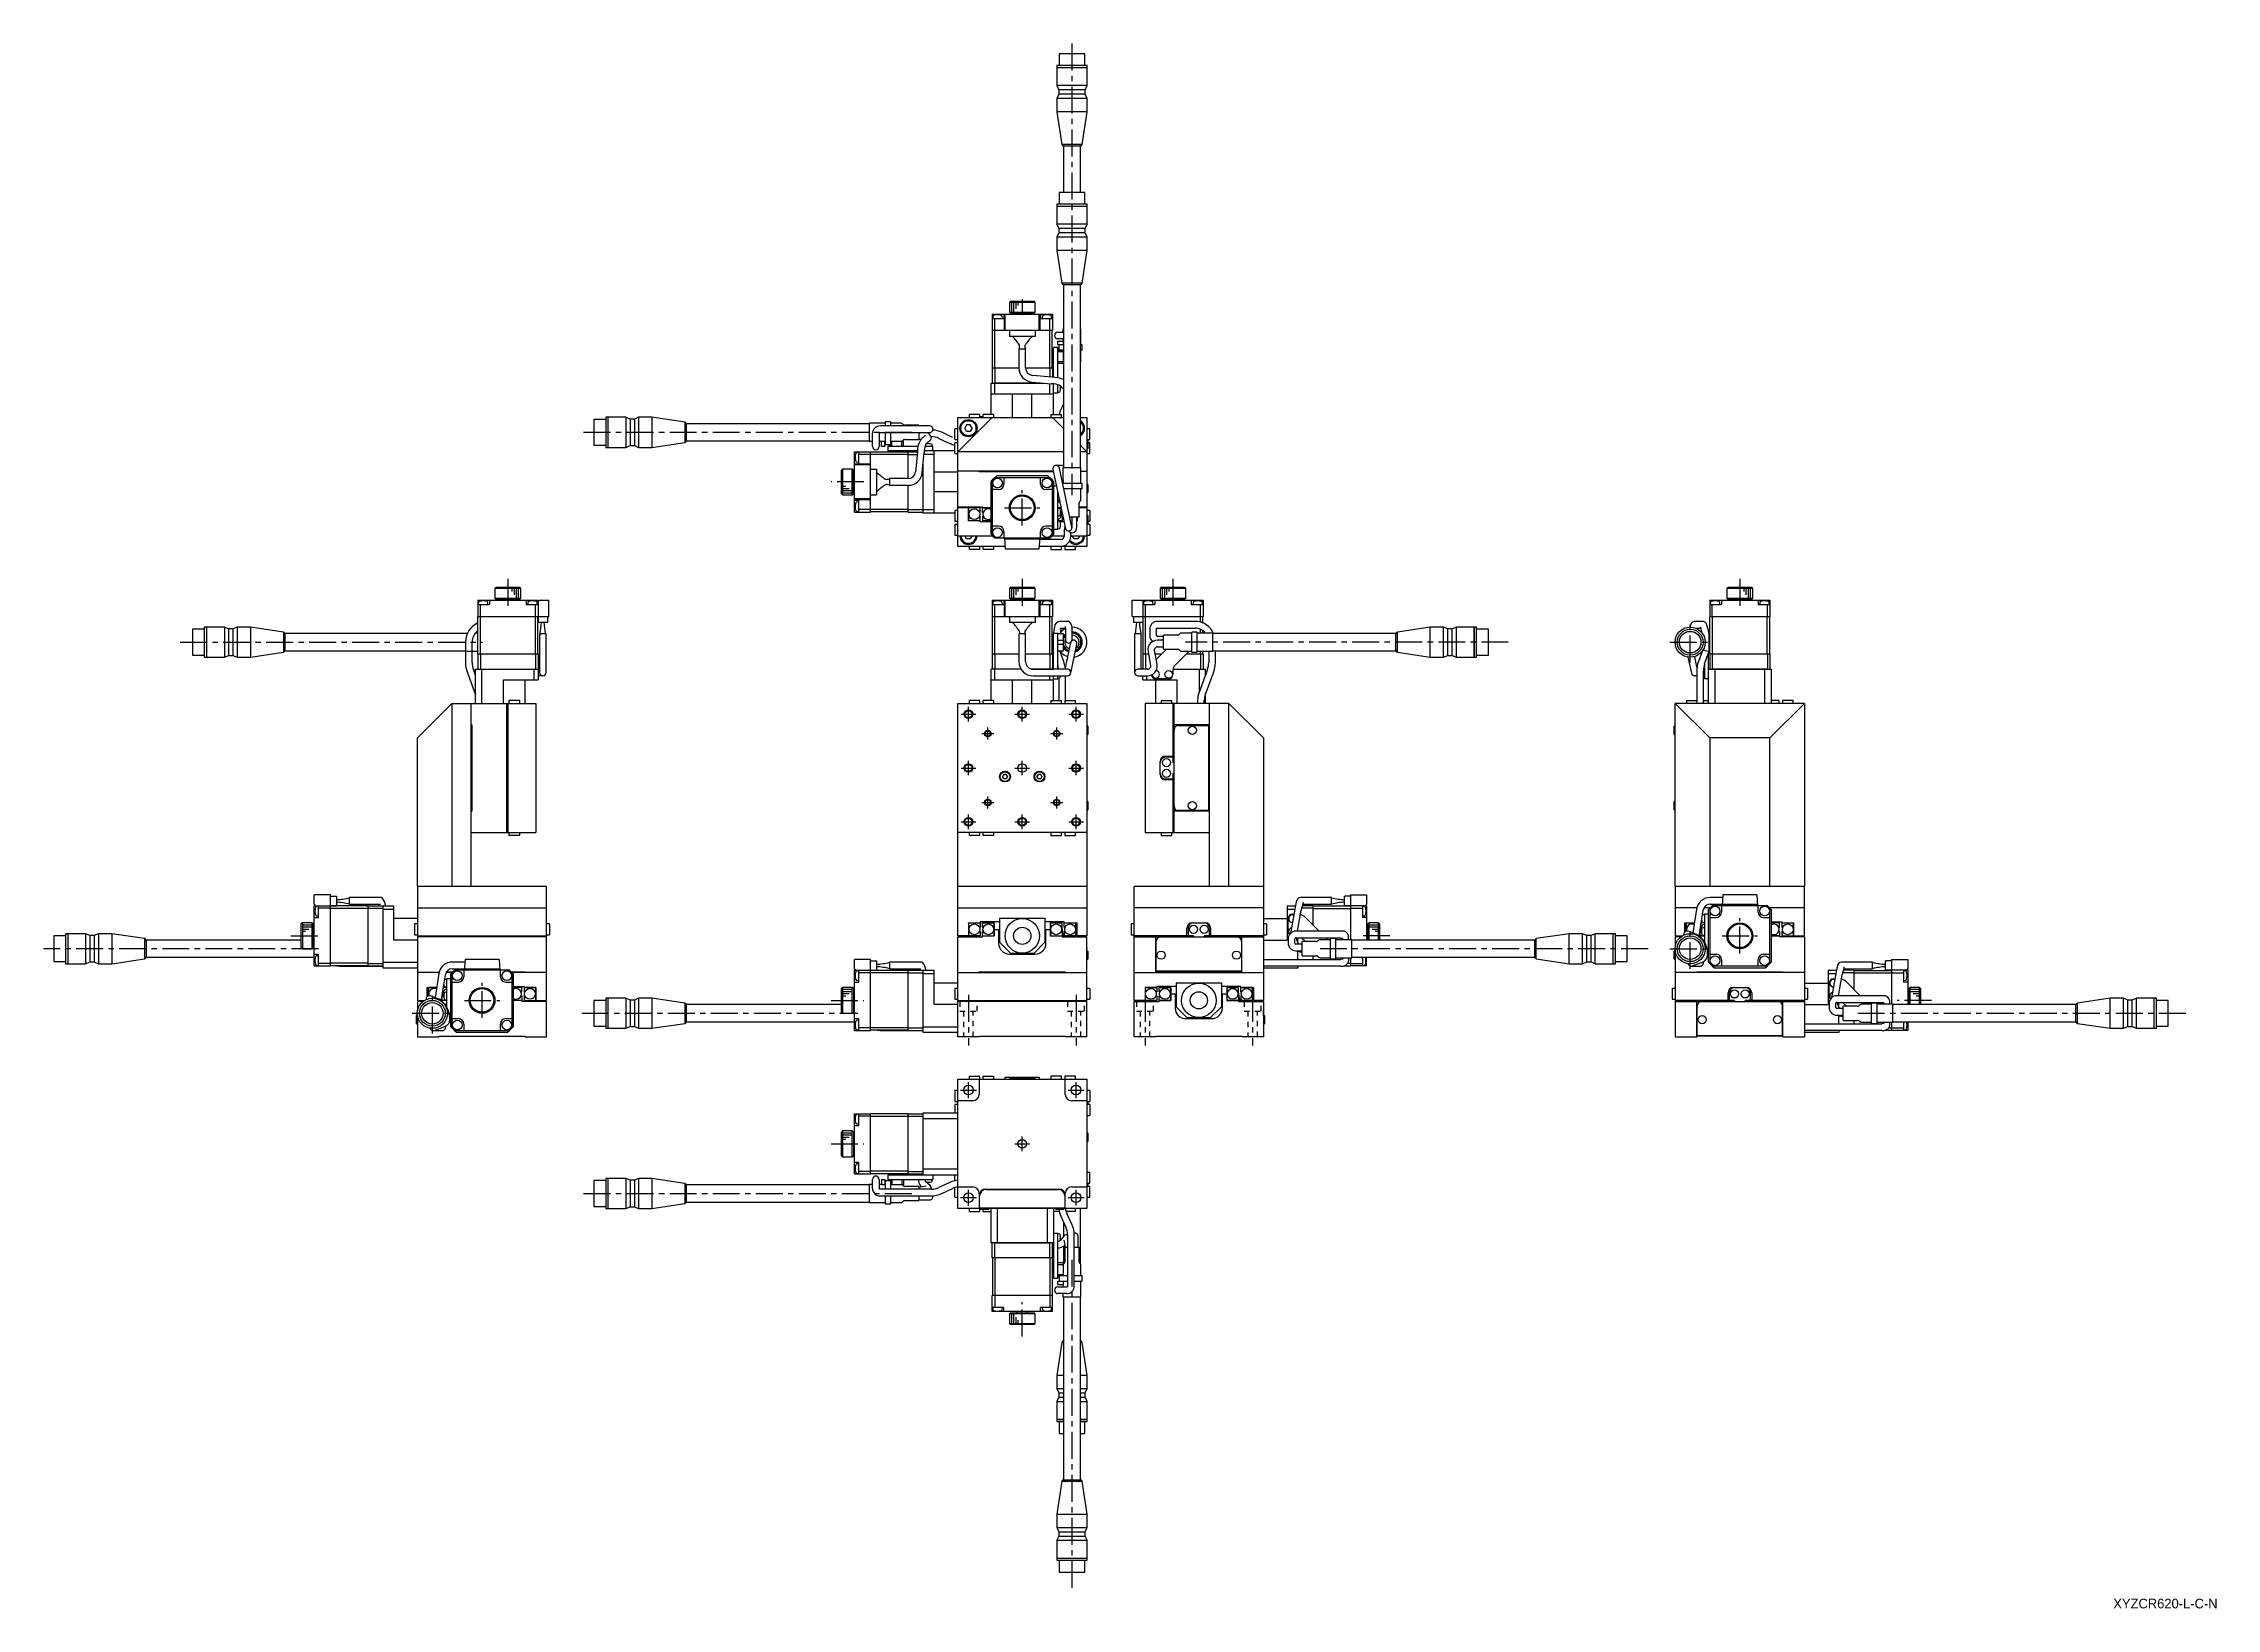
# Model space of a CAD drawing. Extents: x -591 to 419, y 17 to 744.
import ezdxf

# ---------------------------------------------------------------- set-up
doc = ezdxf.new("R2010")
doc.units = 0
doc.header["$LTSCALE"] = 10
doc.linetypes.add('CENTER', pattern=[2, 1.25, -0.25, 0.25, -0.25])
doc.linetypes.add('DOT', pattern=[0.5, 0.25, -0.25])
doc.layers.add('1', color=7, linetype='CONTINUOUS')
doc.styles.get("Standard").update_dxf_attribs({"font": 'FGP教科書体NT-M'})

msp = doc.modelspace()

# ---------------------------------------------------------------- texts
at = {"layer": '1', "color": 7}
msp.add_text('XYZCR620-L-C-N', height=4.5, dxfattribs=at).set_placement((370.838574, 16.993359))

# ---------------------------------------------------------------- linework, layer by layer
at = {"layer": '1', "color": 7, "linetype": 'CONTINUOUS'}
for p, q in [((-119.111994, 739.67027), (-119.111994, 734.170269)), ((-107.111998, 739.67027), (-119.111994, 739.67027)), ((-107.111998, 734.170269), (-107.111998, 739.67027)), ((-120.111995, 734.170269), (-120.111995, 733.170267)), ((-106.111997, 734.170269), (-120.111995, 734.170269)), ((-120.061995, 733.170267), (-120.111995, 733.120267)), ((-106.111997, 733.170267), (-120.111995, 733.170267)), ((-120.111995, 733.120267), (-120.111995, 724.863267)), ((-106.111997, 733.120267), (-120.111995, 733.120267)), ((-106.111997, 733.120267), (-106.161997, 733.170267)), ((-106.111997, 733.170267), (-106.111997, 734.170269)), ((-106.111997, 724.863267), (-106.111997, 733.120267)), ((-120.111995, 724.863267), (-119.261996, 722.863267)), ((-106.111997, 724.863267), (-120.111995, 724.863267)), ((-119.261996, 720.863267), (-120.111995, 718.863267)), ((-120.111995, 718.863267), (-120.111995, 712.670268)), ((-106.111997, 718.863267), (-120.111995, 718.863267)), ((-119.261996, 722.863267), (-119.261996, 720.863267)), ((-106.961996, 722.863267), (-119.261996, 722.863267)), ((-106.961996, 720.863267), (-119.261996, 720.863267)), ((-106.961996, 722.863267), (-106.111997, 724.863267)), ((-106.961996, 720.863267), (-106.961996, 722.863267)), ((-106.111997, 718.863267), (-106.961996, 720.863267)), ((-106.111997, 712.670268), (-106.111997, 718.863267)), ((-120.111995, 712.670268), (-117.796321, 697.436285)), ((-106.111997, 712.670268), (-120.111995, 712.670268)), ((-108.42767, 697.436285), (-106.111997, 712.670268)), ((-108.42767, 697.436285), (-117.796321, 697.436285)), ((-117.111996, 696.712611), (-117.111996, 675.17027)), ((-109.111996, 696.712611), (-117.111996, 696.712611)), ((-109.111996, 675.17027), (-109.111996, 696.712611)), ((-120.111995, 669.670269), (-120.111995, 668.670267)), ((-106.111997, 669.670269), (-120.111995, 669.670269)), ((-120.061995, 668.670267), (-120.111995, 668.620267)), ((-106.111997, 668.670267), (-120.111995, 668.670267)), ((-120.111995, 668.620267), (-120.111995, 660.363267)), ((-106.111997, 668.620267), (-120.111995, 668.620267)), ((-119.111994, 675.17027), (-119.111994, 669.670269)), ((-107.111998, 675.17027), (-119.111994, 675.17027)), ((-107.111998, 669.670269), (-107.111998, 675.17027)), ((-106.111997, 668.620267), (-106.161997, 668.670267)), ((-106.111997, 668.670267), (-106.111997, 669.670269)), ((-106.111997, 660.363267), (-106.111997, 668.620267)), ((-120.111995, 660.363267), (-119.261996, 658.363267)), ((-106.111997, 660.363267), (-120.111995, 660.363267)), ((-119.261996, 658.363267), (-119.261996, 656.363267)), ((-106.961996, 658.363267), (-119.261996, 658.363267)), ((-106.961996, 658.363267), (-106.111997, 660.363267)), ((-106.961996, 656.363267), (-106.961996, 658.363267)), ((-119.261996, 656.363267), (-120.111995, 654.363267)), ((-120.111995, 654.363267), (-120.111995, 648.170268)), ((-106.111997, 654.363267), (-120.111995, 654.363267)), ((-120.111995, 648.170268), (-117.796321, 632.936285)), ((-106.111997, 648.170268), (-120.111995, 648.170268)), ((-106.961996, 656.363267), (-119.261996, 656.363267)), ((-108.42767, 632.936285), (-106.111997, 648.170268)), ((-106.111997, 654.363267), (-106.961996, 656.363267)), ((-106.111997, 648.170268), (-106.111997, 654.363267)), ((-108.42767, 632.936285), (-117.796321, 632.936285)), ((-117.111996, 632.212612), (-117.111996, 547.170268)), ((-109.111996, 632.212612), (-117.111996, 632.212612)), ((-109.111996, 547.170268), (-109.111996, 632.212612)), ((-150.211996, 618.584481), (-122.211996, 618.584481)), ((-150.211996, 618.584481), (-150.211996, 611.084481)), ((-150.211996, 616.584481), (-144.711996, 616.584481)), ((-149.875795, 617.569761), (-149.961996, 616.584481)), ((-149.011996, 611.084481), (-149.011996, 616.584481)), ((-145.461996, 616.584481), (-145.548196, 617.569761)), ((-144.711996, 618.584481), (-144.711996, 616.584481)), ((-144.461996, 611.084481), (-144.461996, 618.284481)), ((-144.427032, 618.284481), (-144.461996, 618.284481)), ((-144.427032, 618.584481), (-144.427032, 618.284481)), ((-144.112362, 611.084481), (-144.112362, 618.584481)), ((-141.711996, 624.584481), (-142.211996, 624.084481)), ((-130.211996, 624.084481), (-142.211996, 624.084481)), ((-142.211996, 624.084481), (-142.211996, 619.584481)), ((-142.211996, 619.584481), (-130.211996, 619.584481)), ((-142.211996, 619.584481), (-141.711996, 619.084481)), ((-141.711996, 624.584481), (-130.711996, 624.584481)), ((-141.711996, 619.084481), (-130.711996, 619.084481)), ((-138.711996, 619.084481), (-138.711996, 618.584481)), ((-133.711996, 618.584481), (-133.711996, 619.084481)), ((-130.211996, 624.084481), (-130.711996, 624.584481)), ((-130.711996, 619.084481), (-130.211996, 619.584481)), ((-130.211996, 619.584481), (-130.211996, 624.084481)), ((-128.31163, 611.084481), (-128.31163, 618.584481)), ((-127.996959, 618.584481), (-127.996959, 618.284481)), ((-127.961996, 618.284481), (-127.996959, 618.284481)), ((-127.961996, 611.084481), (-127.961996, 618.284481)), ((-127.711996, 618.584481), (-127.711996, 616.584481)), ((-127.711996, 616.584481), (-122.211996, 616.584481)), ((-126.875795, 617.569761), (-126.961996, 616.584481)), ((-123.411996, 611.084481), (-123.411996, 616.584481)), ((-122.461996, 616.584481), (-122.548196, 617.569761)), ((-122.211996, 618.584481), (-122.211996, 611.084481)), ((-150.211996, 611.084481), (-122.211996, 611.084481)), ((-150.111996, 593.584481), (-150.111996, 611.084481)), ((-148.970574, 593.584481), (-148.970574, 611.084481)), ((-142.211996, 611.084481), (-142.211996, 608.284481)), ((-130.211996, 608.284481), (-142.211996, 608.284481)), ((-130.211996, 611.084481), (-130.211996, 608.284481)), ((-123.453417, 593.584481), (-123.453417, 611.084481)), ((-122.311996, 593.584481), (-122.311996, 611.084481)), ((-119.711996, 605.984481), (-117.211996, 605.984481)), ((-119.711996, 604.484481), (-119.711996, 605.984481)), ((-119.693815, 610.197559), (-117.111996, 610.197559)), ((-117.111996, 607.097559), (-119.693815, 607.097559)), ((-117.111996, 611.670268), (-117.311996, 611.670268)), ((-117.311996, 611.670268), (-117.311996, 610.197559)), ((-117.311996, 607.097559), (-117.311996, 605.984481)), ((-117.211996, 605.984481), (-117.211996, 604.334481)), ((-108.911996, 611.670268), (-109.111996, 611.670268)), ((-108.911996, 604.334481), (-108.911996, 611.670268)), ((-134.661996, 602.284481), (-137.761996, 602.284481)), ((-137.761996, 602.284481), (-137.761996, 593.566137)), ((-134.95223, 604.13824), (-134.912689, 604.230746)), ((-134.661996, 593.566137), (-134.661996, 602.284481)), ((-119.711996, 603.084481), (-121.711996, 603.084481)), ((-121.711996, 589.266307), (-121.711996, 603.084481)), ((-119.711996, 604.484481), (-117.211996, 604.484481)), ((-119.711996, 588.98034), (-119.711996, 603.084481)), ((-118.981996, 602.384481), (-119.711996, 602.384481)), ((-119.711996, 601.684481), (-117.211996, 601.684481)), ((-119.711996, 601.26916), (-117.211996, 601.26916)), ((-119.711996, 596.601726), (-117.211996, 596.601726)), ((-118.981996, 602.139606), (-118.981996, 604.334481)), ((-117.111996, 604.334481), (-118.981996, 604.334481)), ((-118.981996, 602.139606), (-118.86672, 601.834481)), ((-117.111996, 601.834481), (-118.86672, 601.834481)), ((-118.481996, 604.334481), (-118.481996, 604.484481)), ((-117.281996, 604.484481), (-117.281996, 604.334481)), ((-117.281996, 601.834481), (-117.281996, 601.684481)), ((-117.211996, 601.834481), (-117.211996, 595.784481)), ((-108.311996, 604.334481), (-109.111996, 604.334481)), ((-108.311996, 601.834481), (-109.111996, 601.834481)), ((-108.911996, 596.984481), (-108.911996, 601.834481)), ((-108.311996, 601.834481), (-108.311996, 604.334481)), ((-150.711996, 571.984481), (-150.711996, 586.584481)), ((-150.711996, 586.584481), (-126.564126, 586.584481)), ((-150.211996, 593.584481), (-150.211996, 586.584481)), ((-150.211996, 593.584481), (-137.761996, 593.584481)), ((-149.111996, 586.584481), (-149.011996, 586.684481)), ((-149.057228, 586.584481), (-149.057228, 581.584481)), ((-149.011996, 593.584481), (-149.011996, 586.684481)), ((-149.011996, 586.684481), (-127.707131, 586.684481)), ((-134.661996, 593.584481), (-122.211996, 593.584481)), ((-131.782866, 587.041062), (-122.616882, 586.239142)), ((-122.346699, 589.327346), (-131.512683, 590.129266)), ((-123.411996, 593.584481), (-123.411996, 589.420547)), ((-123.366763, 581.584481), (-123.366763, 586.304748)), ((-122.211996, 593.584481), (-122.211996, 589.315074)), ((-121.711996, 571.984481), (-121.711996, 586.14558)), ((-119.711996, 595.784481), (-117.211996, 595.784481)), ((-119.711996, 582.084481), (-119.711996, 585.818843)), ((-150.711996, 581.584481), (-121.711996, 581.584481)), ((-140.711996, 570.584481), (-140.711996, 581.584481)), ((-131.711996, 570.584481), (-131.711996, 581.584481)), ((-121.711996, 582.084481), (-119.711996, 582.084481)), ((-119.711996, 582.334481), (-119.029208, 582.394218)), ((-118.6717, 585.521069), (-117.111996, 583.76303)), ((-117.111996, 576.753249), (-118.279851, 574.248776)), ((-329.797783, 569.68448), (-335.297784, 569.68448)), ((-335.297784, 569.68448), (-335.297784, 557.684484)), ((-328.797781, 570.684481), (-329.797783, 570.684481)), ((-329.797783, 570.684481), (-329.797783, 556.684483)), ((-328.747781, 570.684481), (-328.797781, 570.634481)), ((-328.797781, 570.684481), (-328.797781, 556.684483)), ((-320.490781, 570.684481), (-328.747781, 570.684481)), ((-328.747781, 570.684481), (-328.747781, 556.684483)), ((-318.490781, 569.834482), (-320.490781, 570.684481)), ((-320.490781, 570.684481), (-320.490781, 556.684483)), ((-316.490781, 569.834482), (-318.490781, 569.834482)), ((-318.490781, 569.834482), (-318.490781, 557.534482)), ((-314.490781, 570.684481), (-316.490781, 569.834482)), ((-316.490781, 569.834482), (-316.490781, 557.534482)), ((-308.297782, 570.684481), (-314.490781, 570.684481)), ((-314.490781, 570.684481), (-314.490781, 556.684483)), ((-293.063799, 568.368807), (-308.297782, 570.684481)), ((-308.297782, 570.684481), (-308.297782, 556.684483)), ((-293.063799, 568.368807), (-293.063799, 559.000156)), ((-207.297782, 567.684482), (-292.340126, 567.684482)), ((-292.340126, 567.684482), (-292.340126, 559.684482)), ((-199.961996, 567.884482), (-207.297782, 567.884482)), ((-207.297782, 567.884482), (-207.297782, 559.484482)), ((-179.275074, 566.640049), (-202.275074, 566.640049)), ((-199.961996, 568.484482), (-199.961996, 566.640049)), ((-197.461996, 568.484482), (-199.961996, 568.484482)), ((-197.461996, 568.484482), (-197.461996, 566.640049)), ((-192.611996, 567.884482), (-197.461996, 567.884482)), ((-191.590675, 567.277375), (-191.904889, 567.591588)), ((-184.297782, 566.984482), (-190.883569, 566.984482)), ((-184.297782, 566.984482), (-184.297782, 566.640049)), ((-166.211996, 554.584482), (-150.211996, 570.584482)), ((-166.211996, 570.584481), (-117.111996, 570.584481)), ((-166.211996, 510.584481), (-166.211996, 570.584481)), ((-162.078021, 567.084481), (-162.944047, 565.584481)), ((-162.078021, 564.084481), (-162.944047, 565.584481)), ((-160.34597, 567.084481), (-162.078021, 567.084481)), ((-155.961996, 571.984481), (-160.961996, 571.984481)), ((-160.961996, 571.984481), (-160.961996, 570.584481)), ((-159.479945, 565.584481), (-160.34597, 567.084481)), ((-159.479945, 565.584481), (-160.34597, 564.084481)), ((-155.961996, 570.584481), (-155.961996, 571.984481)), ((-155.611996, 571.084481), (-154.461996, 571.084481)), ((-155.611996, 571.084481), (-155.611996, 570.584481)), ((-149.461996, 571.984481), (-154.461996, 571.984481)), ((-154.461996, 571.984481), (-154.461996, 570.584481)), ((-149.461996, 570.584481), (-149.461996, 571.984481)), ((-122.961996, 571.984481), (-117.961996, 571.984481)), ((-122.961996, 571.984481), (-122.961996, 570.584481)), ((-122.211996, 570.584482), (-117.111996, 565.484482)), ((-117.961996, 570.584481), (-117.961996, 571.984481)), ((-109.111996, 570.584481), (-106.211996, 570.584481)), ((-106.211996, 570.584481), (-106.211996, 510.584481)), ((-335.297784, 557.684484), (-329.797783, 557.684484)), ((-329.797783, 556.684483), (-328.797781, 556.684483)), ((-328.797781, 556.734483), (-328.747781, 556.684483)), ((-328.747781, 556.684483), (-320.490781, 556.684483)), ((-320.490781, 556.684483), (-318.490781, 557.534482)), ((-318.490781, 557.534482), (-316.490781, 557.534482)), ((-316.490781, 557.534482), (-314.490781, 556.684483)), ((-314.490781, 556.684483), (-308.297782, 556.684483)), ((-308.297782, 556.684483), (-293.063799, 559.000156)), ((-292.340126, 559.684482), (-207.297782, 559.684482)), ((-207.297782, 559.484482), (-205.825074, 559.484482)), ((-205.825074, 557.102662), (-205.825074, 563.210664)), ((-202.725074, 563.210664), (-202.724738, 563.222707)), ((-202.725074, 563.210664), (-202.725074, 557.102662)), ((-202.725074, 559.484482), (-201.611996, 559.484482)), ((-202.724738, 563.222707), (-202.721219, 563.251462)), ((-202.721219, 563.251462), (-202.715356, 563.275406)), ((-202.715356, 563.275406), (-202.708036, 563.2963)), ((-202.708036, 563.2963), (-202.699663, 563.315079)), ((-202.699663, 563.315079), (-202.690457, 563.332275)), ((-202.690457, 563.332275), (-202.68055, 563.348216)), ((-202.68055, 563.348216), (-202.670028, 563.363116)), ((-202.670028, 563.363116), (-202.658959, 563.377117)), ((-202.658959, 563.377117), (-202.647395, 563.390317)), ((-202.647395, 563.390317), (-202.635379, 563.402788)), ((-202.635379, 563.402788), (-202.621529, 563.415866)), ((-202.621529, 563.415866), (-202.607268, 563.428116)), ((-202.607268, 563.428116), (-202.592668, 563.439566)), ((-202.592668, 563.439566), (-202.577759, 563.450268)), ((-202.577759, 563.450268), (-202.562565, 563.460265)), ((-202.562565, 563.460265), (-202.547109, 563.469589)), ((-202.547109, 563.469589), (-202.531414, 563.478267)), ((-202.531414, 563.478267), (-202.5155, 563.486321)), ((-202.5155, 563.486321), (-202.499387, 563.493768)), ((-202.499387, 563.493768), (-202.483092, 563.500625)), ((-202.483092, 563.500625), (-202.466635, 563.506903)), ((-202.466635, 563.506903), (-202.450031, 563.512613)), ((-202.450031, 563.512613), (-202.433297, 563.517765)), ((-202.433297, 563.517765), (-202.416449, 563.522367)), ((-202.416449, 563.522367), (-202.399502, 563.526425)), ((-202.399502, 563.526425), (-202.382472, 563.529946)), ((-202.382472, 563.529946), (-202.365372, 563.532935)), ((-202.365372, 563.532935), (-202.348219, 563.535396)), ((-202.348219, 563.535396), (-202.331025, 563.537333)), ((-202.331025, 563.537333), (-202.313805, 563.53875)), ((-202.313805, 563.53875), (-202.296573, 563.53965)), ((-202.296573, 563.53965), (-202.280271, 563.540026)), ((-202.280271, 563.540026), (-202.275074, 563.540049)), ((-202.275074, 563.540049), (-179.275074, 563.540049)), ((-201.611996, 557.084482), (-201.611996, 559.584482)), ((-201.611996, 559.584482), (-199.961996, 559.584482)), ((-200.111996, 557.084482), (-201.611996, 557.084482)), ((-200.111996, 557.084482), (-200.111996, 559.584482)), ((-200.111996, 559.514482), (-199.961996, 559.514482)), ((-199.961996, 558.314482), (-200.111996, 558.314482)), ((-199.961996, 563.540049), (-199.961996, 557.814482)), ((-197.76712, 557.814482), (-199.961996, 557.814482)), ((-198.711996, 557.084482), (-198.711996, 555.084482)), ((-184.607854, 557.084482), (-198.711996, 557.084482)), ((-198.011996, 557.814482), (-198.011996, 557.084482)), ((-197.76712, 557.814482), (-197.461996, 557.929757)), ((-197.461996, 563.540049), (-197.461996, 557.929757)), ((-197.461996, 559.584482), (-191.411996, 559.584482)), ((-197.461996, 559.514482), (-197.311996, 559.514482)), ((-197.311996, 557.084482), (-197.311996, 559.584482)), ((-196.896674, 557.084482), (-196.896674, 559.584482)), ((-192.229241, 557.084482), (-192.229241, 559.584482)), ((-191.904889, 559.777375), (-191.590675, 560.091588)), ((-191.411996, 557.084482), (-191.411996, 559.584482)), ((-190.883569, 560.384482), (-184.297782, 560.384482)), ((-184.297782, 563.540162), (-184.297782, 560.384482)), ((-184.297672, 560.500971), (-183.195065, 560.453035)), ((-181.112673, 562.300788), (-183.339517, 560.325167)), ((-177.711996, 557.084482), (-181.446358, 557.084482)), ((-181.148583, 558.124777), (-179.055354, 559.981856)), ((-179.055354, 559.981856), (-179.02853, 560.006104)), ((-179.015604, 560.018121), (-178.936267, 560.097086)), ((-178.936267, 560.097086), (-178.82481, 560.226389)), ((-178.82481, 560.226389), (-178.72614, 560.365669)), ((-178.72614, 560.365669), (-178.63255, 560.531763)), ((-178.63255, 560.531763), (-178.558155, 560.706575)), ((-178.558155, 560.706575), (-178.504087, 560.887262)), ((-178.492993, 561.617341), (-178.538684, 561.790637)), ((-178.504087, 560.887262), (-178.47079, 561.071099)), ((-178.503194, 561.660664), (-178.49202, 561.660664)), ((-178.465836, 561.438327), (-178.492993, 561.617341)), ((-178.47079, 561.071099), (-178.458192, 561.255549)), ((-178.458192, 561.255549), (-178.465836, 561.438327)), ((-177.961996, 557.084482), (-178.021732, 557.767269)), ((-177.711996, 555.084482), (-177.711996, 557.084482)), ((-174.920896, 560.868965), (-169.87629, 558.516627)), ((-168.566173, 561.326181), (-173.610779, 563.678519)), ((-167.611996, 560.334481), (-167.611996, 565.334481)), ((-166.211996, 565.334481), (-167.611996, 565.334481)), ((-167.611996, 560.334481), (-166.211996, 560.334481)), ((-167.611996, 553.834481), (-167.611996, 558.834481)), ((-166.211996, 558.834481), (-167.611996, 558.834481)), ((-160.34597, 564.084481), (-162.078021, 564.084481)), ((-109.111996, 557.484482), (-106.211996, 554.584482)), ((-104.811996, 565.334481), (-106.211996, 565.334481)), ((-106.211996, 560.334481), (-104.811996, 560.334481)), ((-105.711996, 559.984481), (-106.211996, 559.984481)), ((-106.211996, 556.184481), (-105.711996, 556.184481)), ((-105.711996, 559.984481), (-105.711996, 556.184481)), ((-104.811996, 558.834481), (-105.711996, 558.834481)), ((-104.811996, 560.334481), (-104.811996, 565.334481)), ((-104.811996, 553.834481), (-104.811996, 558.834481)), ((-219.711996, 546.584482), (-220.211996, 546.084482)), ((-220.211996, 535.084482), (-220.211996, 546.084482)), ((-219.711996, 546.584482), (-219.711996, 534.584482)), ((-215.211996, 546.584482), (-219.711996, 546.584482)), ((-215.211996, 534.584482), (-215.211996, 546.584482)), ((-214.711996, 546.084482), (-215.211996, 546.584482)), ((-214.711996, 535.084482), (-214.711996, 546.084482)), ((-214.211996, 526.584482), (-214.211996, 554.584482)), ((-214.211996, 554.584482), (-206.711996, 554.584482)), ((-214.211996, 549.084482), (-212.211996, 549.084482)), ((-214.211996, 548.799518), (-213.911996, 548.799518)), ((-206.711996, 548.484848), (-214.211996, 548.484848)), ((-213.911996, 548.834482), (-213.911996, 548.799518)), ((-206.711996, 548.834482), (-213.911996, 548.834482)), ((-212.211996, 554.334482), (-213.197275, 554.248281)), ((-213.197275, 549.920682), (-212.211996, 549.834482)), ((-212.211996, 549.084482), (-212.211996, 554.584482)), ((-206.711996, 553.384482), (-212.211996, 553.384482)), ((-206.711996, 526.584482), (-206.711996, 554.584482)), ((-189.211996, 554.484482), (-206.711996, 554.484482)), ((-189.211996, 553.34306), (-206.711996, 553.34306)), ((-206.711996, 546.584482), (-203.911996, 546.584482)), ((-203.911996, 546.584482), (-203.911996, 534.584482)), ((-184.893822, 555.084482), (-198.711996, 555.084482)), ((-189.211996, 554.584482), (-184.942588, 554.584482)), ((-189.211996, 542.134481), (-189.211996, 554.584482)), ((-189.211996, 553.384482), (-185.048062, 553.384482)), ((-184.95486, 554.449778), (-185.75678, 545.283794)), ((-184.9484, 554.522676), (-184.95486, 554.449778)), ((-184.922751, 554.795451), (-184.9484, 554.522676)), ((-182.668576, 545.013611), (-181.866657, 554.179596)), ((-182.311996, 527.784482), (-182.311996, 549.089346)), ((-182.211996, 526.084482), (-182.211996, 550.232351)), ((-177.211996, 553.429714), (-181.932263, 553.429714)), ((-167.611996, 555.084482), (-181.773094, 555.084482)), ((-177.211996, 526.084482), (-177.211996, 555.084482)), ((-167.611996, 553.834481), (-166.211996, 553.834481)), ((-117.111996, 554.584482), (-166.211996, 554.584482)), ((-121.792532, 545.584481), (-166.211996, 545.584481)), ((-156.211996, 545.584482), (-156.211996, 545.284482)), ((-121.964286, 546.392521), (-116.142757, 519.004388)), ((-118.393966, 548.264784), (-120.448157, 548.264784)), ((-113.110503, 519.648914), (-118.932028, 547.037047)), ((-117.311996, 547.170268), (-117.311996, 541.484482)), ((-108.911996, 547.170268), (-117.311996, 547.170268)), ((-106.211996, 554.584482), (-109.111996, 554.584482)), ((-108.911996, 539.834482), (-108.911996, 547.170268)), ((-108.911996, 545.584482), (-106.211996, 545.584482)), ((-106.211996, 553.834481), (-104.811996, 553.834481)), ((-214.211996, 543.084482), (-214.711996, 543.084482)), ((-214.711996, 538.084482), (-214.211996, 538.084482)), ((-199.765754, 541.844247), (-199.85826, 541.883789)), ((-197.911996, 542.134481), (-197.911996, 539.034481)), ((-189.193652, 542.134481), (-197.911996, 542.134481)), ((-197.911996, 539.034481), (-189.193652, 539.034481)), ((-189.211996, 526.584482), (-189.211996, 539.034481)), ((-166.211996, 545.084482), (-177.211996, 545.084482)), ((-166.211996, 536.084482), (-177.211996, 536.084482)), ((-121.728765, 545.284482), (-156.211996, 545.284482)), ((-150.711996, 540.862511), (-150.211996, 541.384482)), ((-150.711996, 516.306452), (-150.711996, 540.862511)), ((-149.011996, 542.584482), (-150.211996, 541.384482)), ((-150.211996, 541.384482), (-150.211996, 515.784482)), ((-147.211996, 537.084482), (-150.211996, 537.084482)), ((-149.011996, 542.584482), (-147.8739, 543.584482)), ((-123.411996, 542.584482), (-149.011996, 542.584482)), ((-147.8739, 543.584482), (-124.550092, 543.584482)), ((-144.711996, 542.584482), (-144.711996, 539.584482)), ((-127.711996, 539.584482), (-127.711996, 542.584482)), ((-122.211996, 537.084482), (-125.211996, 537.084482)), ((-123.411996, 542.584482), (-124.550092, 543.584482)), ((-122.211996, 541.384482), (-123.411996, 542.584482)), ((-121.711996, 540.862511), (-122.211996, 541.384482)), ((-122.211996, 515.784482), (-122.211996, 541.384482)), ((-121.711996, 540.862511), (-121.711996, 516.306452)), ((-120.304636, 538.584482), (-121.711996, 538.584482)), ((-119.711996, 518.584482), (-119.711996, 535.79633)), ((-118.534066, 545.164784), (-118.393966, 545.164784)), ((-117.751794, 541.484482), (-117.211996, 541.484482)), ((-117.432959, 539.984482), (-117.211996, 539.984482)), ((-108.311996, 539.834482), (-117.401076, 539.834482)), ((-117.281996, 539.984482), (-117.281996, 539.834482)), ((-117.211996, 541.484482), (-117.211996, 539.834482)), ((-108.311996, 537.334482), (-116.869684, 537.334482)), ((-108.911996, 532.484482), (-108.911996, 537.334482)), ((-108.311996, 537.334482), (-108.311996, 539.834482)), ((-105.711996, 539.484482), (-106.211996, 539.484482)), ((-106.211996, 535.684482), (-105.711996, 535.684482)), ((-105.711996, 539.484482), (-105.711996, 535.684482)), ((-220.211996, 535.084482), (-219.711996, 534.584482)), ((-219.711996, 534.584482), (-215.211996, 534.584482)), ((-215.211996, 534.584482), (-214.711996, 535.084482)), ((-206.711996, 532.684116), (-214.211996, 532.684116)), ((-214.211996, 532.369445), (-213.911996, 532.369445)), ((-214.211996, 532.084482), (-212.211996, 532.084482)), ((-214.211996, 526.584482), (-206.711996, 526.584482)), ((-213.911996, 532.369445), (-213.911996, 532.334482)), ((-206.711996, 532.334482), (-213.911996, 532.334482)), ((-212.211996, 531.334482), (-213.197275, 531.248281)), ((-213.197275, 526.920682), (-212.211996, 526.834482)), ((-212.211996, 526.584482), (-212.211996, 532.084482)), ((-206.711996, 527.784482), (-212.211996, 527.784482)), ((-206.711996, 534.584482), (-203.911996, 534.584482)), ((-189.211996, 527.825903), (-206.711996, 527.825903)), ((-189.211996, 526.684482), (-206.711996, 526.684482)), ((-189.211996, 527.784482), (-182.311996, 527.784482)), ((-189.211996, 526.584482), (-182.211996, 526.584482)), ((-182.211996, 527.684482), (-182.311996, 527.784482)), ((-182.211996, 527.739249), (-177.211996, 527.739249)), ((-167.611996, 526.084482), (-182.211996, 526.084482)), ((-167.611996, 527.334481), (-167.611996, 522.334481)), ((-166.211996, 527.334481), (-167.611996, 527.334481)), ((-166.211996, 529.084482), (-154.711996, 529.084482)), ((-155.711996, 528.584482), (-166.211996, 528.584482)), ((-161.211996, 522.584482), (-161.211996, 528.584482)), ((-161.161996, 528.584482), (-161.161996, 522.634482)), ((-155.711996, 526.587083), (-156.051531, 526.247549)), ((-155.711996, 526.587083), (-155.711996, 528.584482)), ((-154.711996, 526.587083), (-154.711996, 529.084482)), ((-154.711996, 528.584482), (-150.711996, 528.584482)), ((-150.711996, 528.534482), (-154.711996, 528.534482)), ((-154.372461, 526.247549), (-154.711996, 526.587083)), ((-119.711996, 532.101727), (-118.926684, 532.101727)), ((-119.711996, 531.284482), (-118.752973, 531.284482)), ((-119.711996, 528.584482), (-118.17907, 528.584482)), ((-118.168442, 528.534482), (-119.711996, 528.534482)), ((-119.029208, 528.274745), (-119.711996, 528.334482)), ((-117.747057, 526.552022), (-118.051531, 526.247549)), ((-109.811996, 524.170268), (-109.811996, 530.756054)), ((-109.811996, 529.084482), (-106.211996, 529.084482)), ((-106.211996, 528.584482), (-109.811996, 528.584482)), ((-109.519103, 531.463161), (-109.204889, 531.777375)), ((-107.711996, 529.084482), (-107.711996, 528.584482)), ((-107.211996, 529.084482), (-107.211996, 528.584482)), ((-104.811996, 527.334481), (-106.211996, 527.334481)), ((-104.811996, 527.334481), (-104.811996, 522.334481)), ((-167.611996, 522.334481), (-166.211996, 522.334481)), ((-167.611996, 520.834481), (-167.611996, 515.834481)), ((-166.211996, 520.834481), (-167.611996, 520.834481)), ((-167.611996, 515.834481), (-166.211996, 515.834481)), ((-166.211996, 515.584482), (-150.068402, 515.584482)), ((-162.078021, 514.084481), (-162.944047, 515.584481)), ((-161.161996, 522.634482), (-161.211996, 522.584482)), ((-155.711996, 522.584482), (-161.211996, 522.584482)), ((-161.161996, 522.634482), (-155.711996, 522.634482)), ((-159.479945, 515.584481), (-160.34597, 514.084481)), ((-155.711996, 524.58188), (-156.051531, 524.921415)), ((-155.711996, 522.084482), (-155.711996, 524.58188)), ((-150.711996, 522.084482), (-155.711996, 522.084482)), ((-154.372461, 524.921415), (-154.711996, 524.58188)), ((-154.711996, 524.58188), (-154.711996, 522.584482)), ((-150.711996, 522.584482), (-154.711996, 522.584482)), ((-150.711996, 516.306452), (-150.211996, 515.784482)), ((-147.211996, 520.084482), (-150.211996, 520.084482)), ((-150.211996, 515.784482), (-149.011996, 514.584482)), ((-144.711996, 517.584482), (-144.711996, 514.584482)), ((-127.711996, 514.584482), (-127.711996, 517.584482)), ((-122.211996, 520.084482), (-125.211996, 520.084482)), ((-123.411996, 514.584482), (-122.211996, 515.784482)), ((-122.355589, 515.584482), (-116.761996, 515.584482)), ((-121.711996, 516.306452), (-122.211996, 515.784482)), ((-121.711996, 518.584482), (-119.711996, 518.584482)), ((-119.711996, 524.834482), (-119.029208, 524.894218)), ((-117.711996, 522.584482), (-119.711996, 522.584482)), ((-119.029208, 522.274745), (-119.711996, 522.334482)), ((-119.711996, 518.834482), (-119.029208, 518.894218)), ((-116.797452, 522.084482), (-118.678783, 522.084482)), ((-117.711996, 524.58188), (-118.051531, 524.921415)), ((-117.711996, 524.58188), (-117.711996, 522.584482)), ((-116.761996, 516.734221), (-116.761996, 515.309482)), ((-114.621889, 517.776658), (-114.08004, 517.317123)), ((-114.08004, 517.317123), (-113.949151, 517.216021)), ((-109.811996, 524.170268), (-114.071544, 524.170268)), ((-113.949151, 517.216021), (-113.805684, 517.125369)), ((-113.805684, 517.125369), (-113.637807, 517.041986)), ((-113.661996, 516.734221), (-113.658075, 517.051405)), ((-113.661996, 515.309482), (-113.661996, 516.734221)), ((-113.661996, 515.584482), (-106.211996, 515.584482)), ((-113.637807, 517.041986), (-113.463908, 516.978043)), ((-113.463908, 516.978043), (-113.286413, 516.933875)), ((-113.286413, 516.933875), (-113.107406, 516.909364)), ((-113.107406, 516.909364), (-112.928812, 516.904153)), ((-113.07663, 519.326651), (-113.07663, 524.170268)), ((-112.078021, 514.084481), (-112.944047, 515.584481)), ((-110.795453, 521.453668), (-110.795453, 524.170268)), ((-110.711996, 522.584482), (-110.795453, 522.584482)), ((-110.711996, 524.170268), (-110.711996, 522.584482)), ((-109.479945, 515.584481), (-110.34597, 514.084481)), ((-105.711996, 524.984481), (-106.211996, 524.984481)), ((-106.211996, 521.184481), (-105.711996, 521.184481)), ((-104.811996, 520.834481), (-106.211996, 520.834481)), ((-106.211996, 515.834481), (-104.811996, 515.834481)), ((-105.711996, 524.984481), (-105.711996, 521.184481)), ((-105.711996, 522.334481), (-104.811996, 522.334481)), ((-104.811996, 520.834481), (-104.811996, 515.834481)), ((-144.182288, 510.584481), (-166.211996, 510.584481)), ((-160.34597, 514.084481), (-162.078021, 514.084481)), ((-160.961996, 510.584481), (-160.961996, 509.184481)), ((-155.961996, 509.184481), (-160.961996, 509.184481)), ((-155.961996, 509.184481), (-155.961996, 510.584481)), ((-154.461996, 510.584481), (-154.461996, 509.184481)), ((-149.461996, 509.184481), (-154.461996, 509.184481)), ((-149.461996, 509.184481), (-149.461996, 510.584481)), ((-149.057228, 514.584482), (-123.366763, 514.584482)), ((-144.461995, 514.584482), (-144.112362, 509.584482)), ((-144.427032, 514.084482), (-127.996959, 514.084482)), ((-144.112362, 509.584482), (-128.31163, 509.584482)), ((-128.311626, 509.584482), (-127.961996, 514.584482)), ((-106.211996, 510.584481), (-128.241703, 510.584481)), ((-128.229466, 510.759482), (-118.211996, 510.759482)), ((-118.211996, 513.859482), (-128.012693, 513.859482)), ((-122.961996, 510.584481), (-122.961996, 509.184481)), ((-122.961996, 509.184481), (-117.961996, 509.184481)), ((-117.961996, 509.184481), (-117.961996, 510.584481)), ((-116.461996, 510.584481), (-116.461996, 509.184481)), ((-116.461996, 509.184481), (-111.461996, 509.184481)), ((-110.34597, 514.084481), (-112.078021, 514.084481)), ((-111.461996, 509.184481), (-111.461996, 510.584481)), ((-389.263878, 485.631939), (-361.263878, 485.631939)), ((-389.263878, 485.631939), (-389.263878, 478.131939)), ((-383.763878, 485.631939), (-383.763878, 483.631939)), ((-380.763878, 491.631939), (-381.263878, 491.131939)), ((-381.263878, 491.131939), (-381.263878, 486.631939)), ((-369.263878, 491.131939), (-381.263878, 491.131939)), ((-381.263878, 486.631939), (-380.763878, 486.131939)), ((-381.263878, 486.631939), (-369.263878, 486.631939)), ((-380.763878, 491.631939), (-369.763878, 491.631939)), ((-369.763878, 486.131939), (-380.763878, 486.131939)), ((-377.763878, 486.131939), (-377.763878, 485.631939)), ((-372.763878, 485.631939), (-372.763878, 486.131939)), ((-369.263878, 491.131939), (-369.763878, 491.631939)), ((-369.763878, 486.131939), (-369.263878, 486.631939)), ((-369.263878, 486.631939), (-369.263878, 491.131939)), ((-366.763878, 485.631939), (-366.763878, 483.631939)), ((-361.263878, 485.631939), (-361.263878, 475.331939)), ((-360.763878, 485.331939), (-361.263878, 485.331939)), ((-360.763878, 485.631939), (-360.763878, 485.331939)), ((-360.763878, 485.631939), (-356.263878, 485.631939)), ((-356.263878, 478.131939), (-356.263878, 485.631939)), ((-150.211996, 485.631939), (-122.211996, 485.631939)), ((-150.211996, 485.631939), (-150.211996, 478.131939)), ((-144.711996, 485.631939), (-144.711996, 483.631939)), ((-144.461996, 478.131939), (-144.461996, 485.331939)), ((-144.427032, 485.331939), (-144.461996, 485.331939)), ((-144.427032, 485.631939), (-144.427032, 485.331939)), ((-144.112362, 478.131939), (-144.112362, 485.631939)), ((-141.711996, 491.631939), (-142.211996, 491.131939)), ((-142.211996, 491.131939), (-142.211996, 486.631939)), ((-130.211996, 491.131939), (-142.211996, 491.131939)), ((-142.211996, 486.631939), (-141.711996, 486.131939)), ((-142.211996, 486.631939), (-130.211996, 486.631939)), ((-141.711996, 491.631939), (-130.711996, 491.631939)), ((-141.711996, 486.131939), (-130.711996, 486.131939)), ((-138.711996, 486.131939), (-138.711996, 485.631939)), ((-133.711996, 485.631939), (-133.711996, 486.131939)), ((-130.211996, 491.131939), (-130.711996, 491.631939)), ((-130.711996, 486.131939), (-130.211996, 486.631939)), ((-130.211996, 486.631939), (-130.211996, 491.131939)), ((-128.31163, 478.131939), (-128.31163, 485.631939)), ((-127.996959, 485.631939), (-127.996959, 485.331939)), ((-127.961996, 485.331939), (-127.996959, 485.331939)), ((-127.961996, 478.131939), (-127.961996, 485.331939)), ((-127.711996, 485.631939), (-127.711996, 483.631939)), ((-122.211996, 485.631939), (-122.211996, 478.131939)), ((-85.155423, 478.131939), (-85.155423, 485.631939)), ((-85.155423, 485.631939), (-80.655423, 485.631939)), ((-80.655423, 485.631939), (-80.655423, 485.331939)), ((-80.155423, 485.331939), (-80.655423, 485.331939)), ((-80.155423, 485.631939), (-80.155423, 475.331939)), ((-80.155423, 485.631939), (-52.155423, 485.631939)), ((-74.655423, 485.631939), (-74.655423, 483.631939)), ((-71.655423, 491.631939), (-72.155423, 491.131939)), ((-60.155423, 491.131939), (-72.155423, 491.131939)), ((-72.155423, 491.131939), (-72.155423, 486.631939)), ((-72.155423, 486.631939), (-60.155423, 486.631939)), ((-72.155423, 486.631939), (-71.655423, 486.131939)), ((-71.655423, 491.631939), (-60.655423, 491.631939)), ((-60.655423, 486.131939), (-71.655423, 486.131939)), ((-68.655423, 486.131939), (-68.655423, 485.631939)), ((-63.655423, 485.631939), (-63.655423, 486.131939)), ((-60.155423, 491.131939), (-60.655423, 491.631939)), ((-60.655423, 486.131939), (-60.155423, 486.631939)), ((-60.155423, 486.631939), (-60.155423, 491.131939)), ((-57.655423, 485.631939), (-57.655423, 483.631939)), ((-52.155423, 485.631939), (-52.155423, 478.131939)), ((183.291256, 485.631939), (211.291256, 485.631939)), ((183.291256, 485.631939), (183.291256, 478.131939)), ((188.791256, 485.631939), (188.791256, 483.631939)), ((191.791256, 491.631939), (191.291256, 491.131939)), ((203.291256, 491.131939), (191.291256, 491.131939)), ((191.291256, 491.131939), (191.291256, 486.631939)), ((191.291256, 486.631939), (203.291256, 486.631939)), ((191.291256, 486.631939), (191.791256, 486.131939)), ((191.791256, 491.631939), (202.791256, 491.631939)), ((202.791256, 486.131939), (191.791256, 486.131939)), ((194.791256, 486.131939), (194.791256, 485.631939)), ((199.791256, 485.631939), (199.791256, 486.131939)), ((203.291256, 491.131939), (202.791256, 491.631939)), ((202.791256, 486.131939), (203.291256, 486.631939)), ((203.291256, 486.631939), (203.291256, 491.131939)), ((205.791256, 485.631939), (205.791256, 483.631939)), ((211.291256, 485.631939), (211.291256, 478.131939)), ((-389.263878, 483.631939), (-383.763878, 483.631939)), ((-389.263878, 478.131939), (-356.263878, 478.131939)), ((-389.163878, 460.631939), (-389.163878, 478.131939)), ((-388.927677, 484.617219), (-389.013878, 483.631939)), ((-388.063878, 478.131939), (-388.063878, 483.631939)), ((-388.022456, 460.631939), (-388.022456, 478.131939)), ((-384.513878, 483.631939), (-384.600078, 484.617219)), ((-366.763878, 483.631939), (-361.263878, 483.631939)), ((-365.927677, 484.617219), (-366.013878, 483.631939)), ((-362.505299, 460.631939), (-362.505299, 478.131939)), ((-362.463878, 478.131939), (-362.463878, 483.631939)), ((-361.513878, 483.631939), (-361.600078, 484.617219)), ((-361.363878, 460.631939), (-361.363878, 478.131939)), ((-356.863878, 475.331939), (-361.263878, 475.331939)), ((-356.863878, 478.131939), (-356.863878, 475.331939)), ((-150.211996, 483.631939), (-144.711996, 483.631939)), ((-150.211996, 478.131939), (-122.211996, 478.131939)), ((-150.111996, 460.631939), (-150.111996, 478.131939)), ((-149.875795, 484.617219), (-149.961996, 483.631939)), ((-149.011996, 478.131939), (-149.011996, 483.631939)), ((-148.970574, 460.631939), (-148.970574, 478.131939)), ((-145.461996, 483.631939), (-145.548197, 484.617219)), ((-142.211996, 478.131939), (-142.211996, 475.331939)), ((-130.211996, 475.331939), (-142.211996, 475.331939)), ((-130.211996, 478.131939), (-130.211996, 475.331939)), ((-127.711996, 483.631939), (-122.211996, 483.631939)), ((-126.875795, 484.617219), (-126.961996, 483.631939)), ((-123.453417, 460.631939), (-123.453417, 478.131939)), ((-123.411996, 478.131939), (-123.411996, 483.631939)), ((-122.461996, 483.631939), (-122.548197, 484.617219)), ((-122.311996, 460.631939), (-122.311996, 478.131939)), ((-115.042453, 475.794869), (-118.784863, 475.794869)), ((-114.336762, 475.635369), (-114.499058, 475.702165)), ((-114.18089, 475.550953), (-114.336762, 475.635369)), ((-85.155423, 478.131939), (-52.155423, 478.131939)), ((-84.555423, 478.131939), (-84.555423, 475.331939)), ((-80.155423, 475.331939), (-84.555423, 475.331939)), ((-80.155423, 483.631939), (-74.655423, 483.631939)), ((-80.055423, 460.631939), (-80.055423, 478.131939)), ((-79.819222, 484.617219), (-79.905423, 483.631939)), ((-78.955423, 478.131939), (-78.955423, 483.631939)), ((-78.914001, 460.631939), (-78.914001, 478.131939)), ((-75.405423, 483.631939), (-75.491623, 484.617219)), ((-55.850301, 475.794869), (-73.456958, 475.794869)), ((-57.655423, 483.631939), (-52.155423, 483.631939)), ((-56.819222, 484.617219), (-56.905423, 483.631939)), ((-53.396844, 475.46025), (-53.396844, 478.131939)), ((-53.355423, 478.131939), (-53.355423, 483.631939)), ((-52.405423, 483.631939), (-52.491623, 484.617219)), ((-52.255423, 475.061853), (-52.255423, 478.131939)), ((176.121713, 475.794869), (176.082388, 475.794397)), ((179.864123, 475.794869), (176.121713, 475.794869)), ((183.291256, 483.631939), (188.791256, 483.631939)), ((183.291256, 478.131939), (211.291256, 478.131939)), ((183.391256, 460.631939), (183.391256, 478.131939)), ((183.627457, 484.617219), (183.541256, 483.631939)), ((184.491256, 478.131939), (184.491256, 483.631939)), ((184.532677, 460.631939), (184.532677, 478.131939)), ((188.041256, 483.631939), (187.955055, 484.617219)), ((205.791256, 483.631939), (211.291256, 483.631939)), ((206.627457, 484.617219), (206.541256, 483.631939)), ((210.049834, 460.631939), (210.049834, 478.131939)), ((210.091256, 478.131939), (210.091256, 483.631939)), ((211.041256, 483.631939), (210.955055, 484.617219)), ((211.191256, 460.631939), (211.191256, 478.131939)), ((-521.849666, 472.131937), (-521.849666, 460.131941)), ((-516.349665, 472.131937), (-521.849666, 472.131937)), ((-516.349665, 473.131938), (-516.349665, 459.13194)), ((-515.349663, 473.131938), (-516.349665, 473.131938)), ((-515.349663, 473.131938), (-515.349663, 459.13194)), ((-515.299663, 473.131938), (-515.349663, 473.081938)), ((-515.299663, 473.131938), (-515.299663, 459.13194)), ((-507.042663, 473.131938), (-515.299663, 473.131938)), ((-507.042663, 473.131938), (-507.042663, 459.13194)), ((-505.042663, 472.281939), (-507.042663, 473.131938)), ((-505.042663, 472.281939), (-505.042663, 459.981939)), ((-503.042663, 472.281939), (-505.042663, 472.281939)), ((-501.042663, 473.131938), (-503.042663, 472.281939)), ((-503.042663, 472.281939), (-503.042663, 459.981939)), ((-501.042663, 473.131938), (-501.042663, 459.13194)), ((-494.849664, 473.131938), (-501.042663, 473.131938)), ((-494.849664, 473.131938), (-494.849664, 459.13194)), ((-479.615681, 470.816265), (-494.849664, 473.131938)), ((-479.615681, 470.816265), (-479.615681, 461.447613)), ((-478.892008, 470.131939), (-478.892008, 462.131939)), ((-394.130211, 470.131939), (-478.892008, 470.131939)), ((-394.94418, 466.244869), (-394.94418, 456.601027)), ((-391.84418, 456.601027), (-391.84418, 466.244869)), ((-389.163878, 470.331939), (-390.422709, 470.331939)), ((-360.538871, 469.407021), (-360.563878, 469.331939)), ((-360.563878, 469.331939), (-360.104895, 469.331939)), ((-360.538878, 470.031939), (-360.538878, 469.405001)), ((-357.438878, 470.031939), (-360.538878, 470.031939)), ((-360.104895, 469.331939), (-360.538878, 469.405032)), ((-360.538878, 469.331939), (-360.538878, 452.031939)), ((-357.438878, 452.031939), (-357.438878, 470.031939)), ((-137.761996, 470.031939), (-137.761996, 457.031939)), ((-134.661996, 470.031939), (-137.761996, 470.031939)), ((-137.507642, 471.271318), (-137.465456, 471.166301)), ((-134.946013, 471.205712), (-134.864444, 471.354273)), ((-134.661996, 457.031939), (-134.661996, 470.031939)), ((-121.998157, 466.244869), (-121.998157, 461.971563)), ((-119.711996, 470.131939), (-121.711996, 470.131939)), ((-121.711996, 453.581939), (-121.711996, 470.131939)), ((-119.711996, 470.181939), (-117.211996, 470.181939)), ((-119.711996, 453.581939), (-119.711996, 470.181939)), ((-119.711996, 467.131939), (-117.211996, 467.131939)), ((-119.711996, 465.131939), (-117.211996, 465.131939)), ((-118.784863, 472.694869), (-116.189482, 472.694869)), ((-117.211996, 470.181939), (-117.211996, 462.081939)), ((-116.17663, 469.772353), (-117.211996, 469.221839)), ((-116.17663, 469.206068), (-117.211996, 468.655554)), ((-113.861581, 465.840225), (-116.467221, 453.581657)), ((-116.293077, 473.452356), (-116.17663, 472.244869)), ((-116.17663, 472.244869), (-116.17663, 467.244869)), ((-113.126417, 466.855173), (-113.846032, 465.905777)), ((-113.695866, 451.709676), (-110.829325, 465.195699)), ((-113.07663, 467.244869), (-113.07663, 472.244869)), ((-80.880423, 470.031939), (-83.980423, 470.031939)), ((-83.980423, 470.031939), (-83.980423, 452.031939)), ((-80.881012, 469.408774), (-81.314407, 469.331939)), ((-81.314407, 469.331939), (-80.855423, 469.331939)), ((-80.855423, 469.331939), (-80.881014, 469.40878)), ((-80.880423, 469.407021), (-80.880423, 470.031939)), ((-80.880423, 453.581939), (-80.880423, 469.331939)), ((-76.963253, 472.244869), (-76.963253, 469.244869)), ((-73.863253, 472.244869), (-73.862943, 472.262389)), ((-73.863253, 469.244869), (-73.863253, 472.244869)), ((-73.862943, 472.262389), (-73.861944, 472.280835)), ((-73.861944, 472.280835), (-73.860256, 472.29923)), ((-73.860256, 472.29923), (-73.857878, 472.317558)), ((-73.857878, 472.317558), (-73.85481, 472.335804)), ((-73.85481, 472.335804), (-73.851048, 472.353952)), ((-73.851048, 472.353952), (-73.846587, 472.371986)), ((-73.846587, 472.371986), (-73.841424, 472.38989)), ((-73.841424, 472.38989), (-73.835551, 472.407645)), ((-73.835551, 472.407645), (-73.82896, 472.425233)), ((-73.82896, 472.425233), (-73.821641, 472.442634)), ((-73.821641, 472.442634), (-73.813584, 472.459826)), ((-73.813584, 472.459826), (-73.804776, 472.476787)), ((-73.804776, 472.476787), (-73.795203, 472.493493)), ((-73.795203, 472.493493), (-73.784848, 472.509915)), ((-73.784848, 472.509915), (-73.773694, 472.526026)), ((-73.773694, 472.526026), (-73.761719, 472.541791)), ((-73.761719, 472.541791), (-73.748902, 472.557175)), ((-73.748902, 472.557175), (-73.735218, 472.572137)), ((-73.735218, 472.572137), (-73.720638, 472.586633)), ((-73.720638, 472.586633), (-73.705132, 472.600609)), ((-73.705132, 472.600609), (-73.688669, 472.614008)), ((-73.688669, 472.614008), (-73.671213, 472.626762)), ((-73.671213, 472.626762), (-73.652729, 472.638791)), ((-73.652729, 472.638791), (-73.633183, 472.650006)), ((-73.633183, 472.650006), (-73.612544, 472.660301)), ((-73.612544, 472.660301), (-73.590791, 472.669552)), ((-73.590791, 472.669552), (-73.56792, 472.677618)), ((-73.56792, 472.677618), (-73.543954, 472.684342)), ((-73.543954, 472.684342), (-73.51896, 472.689552)), ((-73.51896, 472.689552), (-73.493067, 472.693073)), ((-73.493067, 472.693073), (-73.466476, 472.694745)), ((-73.466476, 472.694745), (-73.456958, 472.694869)), ((-73.456958, 472.694869), (-55.850301, 472.694869)), ((-70.569636, 468.794869), (-73.413253, 468.794869)), ((-70.569636, 467.067962), (-73.286236, 467.067962)), ((-70.569636, 462.831939), (-70.569636, 469.431939)), ((-63.98385, 469.431939), (-70.569636, 469.431939)), ((-62.962529, 470.039046), (-63.276743, 469.724832)), ((-57.405423, 470.331939), (-62.255423, 470.331939)), ((-57.405423, 461.431939), (-57.405423, 470.831939)), ((-54.905423, 470.831939), (-57.405423, 470.831939)), ((-54.905423, 461.431939), (-54.905423, 470.831939)), ((-47.569636, 470.331939), (-54.905423, 470.331939)), ((-53.396844, 470.331939), (-53.396844, 472.181258)), ((-52.255423, 470.331939), (-52.255423, 471.530141)), ((-47.569636, 461.931939), (-47.569636, 470.331939)), ((37.472707, 470.131939), (-47.569636, 470.131939)), ((37.472707, 462.131939), (37.472707, 470.131939)), ((53.430364, 473.131938), (38.196381, 470.816265)), ((38.196381, 461.447613), (38.196381, 470.816265)), ((53.430364, 459.13194), (53.430364, 473.131938)), ((59.623363, 473.131938), (53.430364, 473.131938)), ((59.623363, 459.13194), (59.623363, 473.131938)), ((61.623363, 472.281939), (59.623363, 473.131938)), ((61.623363, 459.981939), (61.623363, 472.281939)), ((63.623363, 472.281939), (61.623363, 472.281939)), ((65.623363, 473.131938), (63.623363, 472.281939)), ((63.623363, 459.981939), (63.623363, 472.281939)), ((65.623363, 459.13194), (65.623363, 473.131938)), ((73.880363, 473.131938), (65.623363, 473.131938)), ((73.880363, 459.13194), (73.880363, 473.131938)), ((73.930363, 473.081938), (73.880363, 473.131938)), ((73.930363, 459.13194), (73.930363, 473.131938)), ((74.930365, 473.131938), (73.930363, 473.131938)), ((74.930365, 459.13194), (74.930365, 473.131938)), ((80.430366, 472.131937), (74.930365, 472.131937)), ((80.430366, 460.131941), (80.430366, 472.131937)), ((176.62599, 472.694869), (179.219889, 472.694869)), ((177.257843, 472.422116), (177.268726, 472.695013)), ((183.077417, 461.971563), (183.077417, 466.244869)), ((-521.849666, 460.131941), (-516.349665, 460.131941)), ((-516.349665, 459.13194), (-515.349663, 459.13194)), ((-515.349663, 459.18194), (-515.299663, 459.13194)), ((-515.299663, 459.13194), (-507.042663, 459.13194)), ((-507.042663, 459.13194), (-505.042663, 459.981939)), ((-505.042663, 459.981939), (-503.042663, 459.981939)), ((-503.042663, 459.981939), (-501.042663, 459.13194)), ((-501.042663, 459.13194), (-494.849664, 459.13194)), ((-494.849664, 459.13194), (-479.615681, 461.447613)), ((-478.892008, 462.131939), (-394.94418, 462.131939)), ((-394.94418, 462.244869), (-394.868317, 462.160413)), ((-394.868317, 462.160413), (-394.77524, 462.120791)), ((-392.01312, 462.120791), (-391.920042, 462.160413)), ((-391.920042, 462.160413), (-391.846304, 462.230566)), ((-391.846304, 462.230566), (-391.84418, 462.244869)), ((-391.84418, 461.931939), (-389.163878, 461.931939)), ((-389.263878, 460.631939), (-389.263878, 453.731939)), ((-389.263878, 460.631939), (-361.263878, 460.631939)), ((-388.063878, 460.631939), (-388.063878, 453.631939)), ((-362.463878, 460.631939), (-362.463878, 453.631939)), ((-361.263878, 460.631939), (-361.263878, 453.731939)), ((-150.211996, 460.631939), (-150.211996, 453.631939)), ((-150.211996, 460.631939), (-137.761996, 460.631939)), ((-149.011996, 460.631939), (-149.011996, 453.731939)), ((-134.661996, 460.631939), (-122.211996, 460.631939)), ((-123.411996, 460.631939), (-123.411996, 453.731939)), ((-122.211996, 460.631939), (-122.211996, 453.631939)), ((-121.998157, 461.971563), (-121.711996, 462.02202)), ((-121.998157, 461.971563), (-121.711996, 461.185341)), ((-119.711996, 462.081939), (-117.211996, 462.081939)), ((-116.937443, 457.131158), (-118.73938, 462.081939)), ((-117.211996, 463.608325), (-115.614656, 462.759004)), ((-117.211996, 463.042039), (-115.218512, 461.982085)), ((-80.155423, 460.631939), (-80.155423, 453.731939)), ((-80.155423, 460.631939), (-77.555695, 460.631939)), ((-78.955423, 460.631939), (-78.955423, 453.631939)), ((-77.766073, 461.798978), (-76.576673, 455.200962)), ((-76.643685, 454.491658), (-76.702174, 454.360268)), ((-76.599438, 454.629031), (-76.643685, 454.491658)), ((-76.570259, 454.770688), (-76.599438, 454.629031)), ((-76.576673, 455.200962), (-76.55895, 455.059209)), ((-76.556694, 454.914742), (-76.570259, 454.770688)), ((-76.55895, 455.059209), (-76.556694, 454.914742)), ((-74.735226, 462.635159), (-74.721661, 462.779213)), ((-74.732969, 462.490692), (-74.735226, 462.635159)), ((-74.715246, 462.348939), (-74.732969, 462.490692)), ((-74.721661, 462.779213), (-74.692482, 462.92087)), ((-73.525847, 455.750923), (-74.715246, 462.348939)), ((-74.692482, 462.92087), (-74.648234, 463.058243)), ((-74.648234, 463.058243), (-74.589746, 463.189633)), ((-74.405729, 460.631939), (-71.312277, 460.631939)), ((-73.933255, 458.010961), (-69.112277, 462.831939)), ((-73.286236, 463.967962), (-70.569636, 463.967962)), ((-70.569636, 462.831939), (-63.98385, 462.831939)), ((-58.698568, 461.931939), (-65.276743, 455.353764)), ((-63.276743, 462.539046), (-62.962529, 462.224832)), ((-62.255423, 461.931939), (-57.405423, 461.931939)), ((-59.998568, 460.631939), (-52.155423, 460.631939)), ((-57.405423, 461.431939), (-54.905423, 461.431939)), ((-54.905423, 461.931939), (-47.569636, 461.931939)), ((-53.396844, 460.631939), (-53.396844, 461.931939)), ((-53.355423, 460.631939), (-53.355423, 453.631939)), ((-52.255423, 460.631939), (-52.255423, 461.931939)), ((-52.155423, 460.631939), (-52.155423, 453.731939)), ((-49.57512, 461.931939), (-49.57512, 456.601027)), ((-47.569636, 462.131939), (37.472707, 462.131939)), ((-46.47512, 456.601027), (-46.47512, 462.131939)), ((38.196381, 461.447613), (53.430364, 459.13194)), ((53.430364, 459.13194), (59.623363, 459.13194)), ((59.623363, 459.13194), (61.623363, 459.981939)), ((61.623363, 459.981939), (63.623363, 459.981939)), ((63.623363, 459.981939), (65.623363, 459.13194)), ((65.623363, 459.13194), (73.880363, 459.13194)), ((73.880363, 459.13194), (73.930363, 459.18194)), ((73.930363, 459.13194), (74.930365, 459.13194)), ((74.930365, 460.131941), (80.430366, 460.131941)), ((173.181928, 459.20509), (174.775127, 451.709676)), ((177.356428, 454.475784), (176.297763, 459.456415)), ((179.739016, 461.863176), (178.016703, 457.131158)), ((180.166128, 462.484901), (183.077417, 461.971563)), ((180.791256, 455.659793), (180.791256, 449.131939)), ((180.92975, 456.070896), (183.077417, 461.971563)), ((182.791256, 437.631939), (182.791256, 461.185341)), ((183.291256, 460.631939), (183.291256, 453.631939)), ((183.291256, 460.631939), (211.291256, 460.631939)), ((184.491256, 460.631939), (184.491256, 453.731939)), ((210.091256, 460.631939), (210.091256, 453.731939)), ((211.291256, 460.631939), (211.291256, 453.631939)), ((-394.168733, 452.323498), (-390.263878, 441.594997)), ((-390.263878, 450.658791), (-391.255686, 453.383761)), ((-390.263878, 437.631939), (-390.263878, 453.631939)), ((-390.263878, 453.631939), (-361.263878, 453.631939)), ((-389.263878, 453.731939), (-389.163878, 453.631939)), ((-387.541907, 453.631939), (-387.541907, 437.631939)), ((-377.263878, 437.631939), (-377.263878, 448.631939)), ((-377.263878, 448.631939), (-361.263878, 448.631939)), ((-367.263878, 437.631939), (-367.263878, 448.631939)), ((-362.985848, 448.631939), (-362.985848, 453.631939)), ((-361.363878, 453.631939), (-361.263878, 453.731939)), ((-361.263878, 453.631939), (-361.263878, 448.631939)), ((-361.263878, 453.581939), (-360.538878, 453.581939)), ((-358.988878, 450.481939), (-361.263878, 450.481939)), ((-150.711996, 439.031939), (-150.711996, 453.631939)), ((-136.810433, 453.631939), (-150.711996, 453.631939)), ((-150.711996, 448.631939), (-121.711996, 448.631939)), ((-149.111996, 453.631939), (-149.011996, 453.731939)), ((-149.057228, 453.631939), (-149.057228, 448.631939)), ((-149.011996, 453.731939), (-136.869955, 453.731939)), ((-140.711996, 437.631939), (-140.711996, 448.631939)), ((-132.218226, 453.731939), (-123.411996, 453.731939)), ((-131.797231, 453.631939), (-121.711996, 453.631939)), ((-131.711996, 437.631939), (-131.711996, 448.631939)), ((-115.211996, 453.581939), (-131.211996, 453.581939)), ((-131.211996, 450.481939), (-115.211996, 450.481939)), ((-123.411996, 453.731939), (-123.311996, 453.631939)), ((-123.366763, 453.581939), (-123.366763, 453.631939)), ((-123.366763, 448.631939), (-123.366763, 450.481939)), ((-121.711996, 439.031939), (-121.711996, 450.481939)), ((-121.711996, 449.131939), (-119.711996, 449.131939)), ((-119.711996, 449.131939), (-119.711996, 450.481939)), ((-119.711996, 449.381939), (-119.029208, 449.441675)), ((-119.261996, 449.421309), (-119.261996, 439.031939)), ((-116.161996, 439.031939), (-116.161996, 450.481939)), ((-78.005683, 453.581939), (-82.430423, 453.581939)), ((-82.430423, 450.481939), (-78.005683, 450.481939)), ((-80.155423, 453.731939), (-80.055423, 453.631939)), ((-80.155423, 453.581939), (-80.155423, 453.631939)), ((-77.620389, 453.631939), (-80.155423, 453.631939)), ((-80.155423, 448.631939), (-80.155423, 450.481939)), ((-80.155423, 448.631939), (-64.155423, 448.631939)), ((-78.433452, 453.631939), (-78.433452, 453.581939)), ((-78.433452, 450.481939), (-78.433452, 448.631939)), ((-68.155423, 449.131939), (-74.155423, 449.131939)), ((-74.155423, 437.631939), (-74.155423, 448.631939)), ((-66.155423, 453.232444), (-66.155423, 451.131939)), ((-66.128704, 453.631939), (-51.155423, 453.631939)), ((-64.155423, 437.631939), (-64.155423, 448.631939)), ((-50.163615, 453.383761), (-54.129487, 442.487616)), ((-53.877393, 443.180237), (-53.877393, 453.631939)), ((-52.255423, 453.631939), (-52.155423, 453.731939)), ((-51.21644, 441.427353), (-47.250567, 452.323498)), ((-51.155423, 453.631939), (-51.155423, 450.658791)), ((177.241256, 450.481939), (176.291256, 450.481939)), ((177.241256, 452.85363), (177.241256, 437.631939)), ((180.791256, 452.881939), (180.341256, 452.842569)), ((180.341256, 437.631939), (180.341256, 452.85363)), ((180.341256, 449.421309), (180.791256, 449.381939)), ((180.791256, 453.581939), (180.374121, 453.581939)), ((182.791256, 449.131939), (180.791256, 449.131939)), ((182.791256, 453.631939), (211.791256, 453.631939)), ((184.391256, 453.631939), (184.491256, 453.731939)), ((184.491256, 453.731939), (210.091256, 453.731939)), ((185.629352, 453.631939), (185.629352, 437.631939)), ((208.95316, 437.631939), (208.95316, 453.631939)), ((210.091256, 453.731939), (210.191256, 453.631939)), ((211.791256, 453.631939), (211.791256, 437.631939)), ((-401.263878, 437.631939), (-417.263877, 421.631939)), ((-401.263878, 437.631939), (-401.263877, 352.731939)), ((-401.263878, 437.631939), (-362.263878, 437.631939)), ((-392.263878, 352.631939), (-392.263878, 437.631939)), ((-375.763877, 377.631939), (-375.763878, 437.631939)), ((-375.263878, 437.631939), (-375.263877, 377.631939)), ((-374.763878, 439.031939), (-374.763878, 437.631939)), ((-369.763878, 439.031939), (-374.763878, 439.031939)), ((-369.763878, 437.631939), (-369.763878, 439.031939)), ((-362.263878, 437.631939), (-362.263877, 377.631939)), ((-166.211996, 437.631939), (-106.211996, 437.631939)), ((-166.211996, 352.731939), (-166.211996, 437.631939)), ((-160.961996, 439.031939), (-160.961996, 437.631939)), ((-155.961996, 439.031939), (-160.961996, 439.031939)), ((-155.961996, 437.631939), (-155.961996, 439.031939)), ((-154.461996, 439.031939), (-154.461996, 437.631939)), ((-149.461996, 439.031939), (-154.461996, 439.031939)), ((-149.461996, 437.631939), (-149.461996, 439.031939)), ((-122.961996, 439.031939), (-122.961996, 437.631939)), ((-122.961996, 439.031939), (-117.961996, 439.031939)), ((-117.961996, 437.631939), (-117.961996, 439.031939)), ((-116.461996, 439.031939), (-116.461996, 437.631939)), ((-116.461996, 439.031939), (-111.461996, 439.031939)), ((-111.461996, 437.631939), (-111.461996, 439.031939)), ((-106.211996, 437.631939), (-106.211996, 352.731939)), ((-79.155423, 437.631939), (-79.155423, 377.631939)), ((-40.155423, 437.631939), (-79.155423, 437.631939)), ((-71.655423, 439.031939), (-71.655423, 437.631939)), ((-71.655423, 439.031939), (-66.655423, 439.031939)), ((-66.655423, 437.631939), (-66.655423, 439.031939)), ((-66.155423, 437.631939), (-66.155423, 410.131939)), ((-65.655423, 377.631939), (-65.655423, 437.631939)), ((-54.705423, 439.221323), (-54.705423, 437.631939)), ((-51.605423, 437.631939), (-51.605423, 439.221323)), ((-51.155423, 441.594997), (-51.155423, 437.631939)), ((-49.155423, 352.631939), (-49.155423, 437.631939)), ((-40.155423, 352.731939), (-40.155423, 437.631939)), ((-24.155423, 421.631939), (-40.155423, 437.631939)), ((167.291256, 352.731939), (167.291256, 437.631939)), ((183.291256, 421.631939), (167.291256, 437.631939)), ((227.291256, 437.631939), (167.291256, 437.631939)), ((172.541256, 439.031939), (172.541256, 437.631939)), ((172.541256, 439.031939), (177.241256, 439.031939)), ((180.341256, 439.031939), (182.791256, 439.031939)), ((227.291256, 437.631939), (211.291256, 421.631939)), ((215.541256, 439.031939), (211.791256, 439.031939)), ((215.541256, 437.631939), (215.541256, 439.031939)), ((217.041256, 439.031939), (217.041256, 437.631939)), ((222.041256, 439.031939), (217.041256, 439.031939)), ((222.041256, 437.631939), (222.041256, 439.031939)), ((227.291256, 437.631939), (227.291256, 352.731939)), ((-392.263878, 427.631939), (-391.963878, 427.631939)), ((-391.963878, 427.631939), (-391.963877, 387.631939)), ((-105.711996, 427.031939), (-106.211996, 427.031939)), ((-105.711996, 427.031939), (-105.711996, 423.231939)), ((-49.155423, 427.631939), (-65.655423, 427.631939)), ((-63.655423, 427.431939), (-49.655423, 427.431939)), ((-50.655423, 427.631939), (-50.655423, 427.431939)), ((-49.655423, 427.431939), (-49.655423, 387.831939)), ((-49.455423, 427.631939), (-49.455423, 387.631939)), ((166.791256, 423.231939), (166.791256, 427.031939)), ((167.291256, 427.031939), (166.791256, 427.031939)), ((-417.263877, 352.731939), (-417.263877, 421.631939)), ((-106.211996, 423.231939), (-105.711996, 423.231939)), ((-24.155423, 421.631939), (-24.155423, 352.731939)), ((166.791256, 423.231939), (167.291256, 423.231939)), ((183.291256, 421.631939), (183.291256, 352.731939)), ((211.291256, 421.631939), (183.291256, 421.631939)), ((211.291256, 352.731939), (211.291256, 421.631939)), ((-144.789346, 404.631939), (-145.366696, 403.631939)), ((-143.634645, 404.631939), (-144.789346, 404.631939)), ((-143.057295, 403.631939), (-143.634645, 404.631939)), ((-128.789346, 404.631939), (-129.366696, 403.631939)), ((-127.634645, 404.631939), (-128.789346, 404.631939)), ((-127.057295, 403.631939), (-127.634645, 404.631939)), ((-72.155423, 404.631939), (-72.155423, 410.631939)), ((-69.655423, 413.131939), (-66.155423, 413.131939)), ((-66.155423, 412.631939), (-69.655423, 412.631939)), ((-65.655423, 410.131939), (-66.155423, 410.131939)), ((-66.155423, 405.131939), (-65.655423, 405.131939)), ((-66.155423, 405.131939), (-66.155423, 377.631939)), ((-144.789346, 402.631939), (-145.366696, 403.631939)), ((-143.634645, 402.631939), (-144.789346, 402.631939)), ((-143.057295, 403.631939), (-143.634645, 402.631939)), ((-128.789346, 402.631939), (-129.366696, 403.631939)), ((-127.634645, 402.631939), (-128.789346, 402.631939)), ((-127.057295, 403.631939), (-127.634645, 402.631939)), ((-69.655423, 402.631939), (-66.155423, 402.631939)), ((-66.155423, 402.131939), (-69.655423, 402.131939)), ((-392.263877, 387.631939), (-391.963877, 387.631939)), ((-105.711996, 392.031939), (-106.211996, 392.031939)), ((-106.211996, 388.231939), (-105.711996, 388.231939)), ((-105.711996, 392.031939), (-105.711996, 388.231939)), ((-49.155423, 387.631939), (-65.655423, 387.631939)), ((-49.655423, 387.831939), (-63.655423, 387.831939)), ((-50.655423, 387.831939), (-50.655423, 387.631939)), ((166.791256, 388.231939), (166.791256, 392.031939)), ((167.291256, 392.031939), (166.791256, 392.031939)), ((166.791256, 388.231939), (167.291256, 388.231939)), ((-392.263877, 377.631939), (-362.263877, 377.631939)), ((-374.763877, 377.631939), (-374.763877, 376.231939)), ((-369.763877, 376.231939), (-374.763877, 376.231939)), ((-369.763877, 376.231939), (-369.763877, 377.631939)), ((-106.211996, 377.631939), (-166.211996, 377.631939)), ((-160.961996, 377.631939), (-160.961996, 376.231939)), ((-155.961996, 376.231939), (-160.961996, 376.231939)), ((-155.961996, 376.231939), (-155.961996, 377.631939)), ((-154.461996, 377.631939), (-154.461996, 376.231939)), ((-149.461996, 376.231939), (-154.461996, 376.231939)), ((-149.461996, 376.231939), (-149.461996, 377.631939)), ((-122.961996, 377.631939), (-122.961996, 376.231939)), ((-122.961996, 376.231939), (-117.961996, 376.231939)), ((-117.961996, 376.231939), (-117.961996, 377.631939)), ((-116.461996, 377.631939), (-116.461996, 376.231939)), ((-116.461996, 376.231939), (-111.461996, 376.231939)), ((-111.461996, 376.231939), (-111.461996, 377.631939)), ((-79.155423, 377.631939), (-49.155423, 377.631939)), ((-71.655423, 377.631939), (-71.655423, 376.231939)), ((-71.655423, 376.231939), (-66.655423, 376.231939)), ((-66.655423, 376.231939), (-66.655423, 377.631939)), ((-457.763877, 348.631939), (-465.263877, 348.631939)), ((-465.263877, 344.131939), (-465.263877, 348.631939)), ((-465.263877, 344.131939), (-464.963877, 344.131939)), ((-465.263877, 343.631939), (-454.963877, 343.631939)), ((-465.263877, 315.631939), (-465.263877, 343.631939)), ((-464.963877, 344.131939), (-464.963877, 343.631939)), ((-463.263877, 343.381939), (-464.249157, 343.295738)), ((-463.263877, 338.131939), (-463.263877, 343.631939)), ((-457.763877, 315.631939), (-457.763877, 348.631939)), ((-457.763877, 348.031939), (-454.963877, 348.031939)), ((-440.263877, 343.531939), (-457.763877, 343.531939)), ((-454.963877, 348.031939), (-454.963877, 343.631939)), ((-434.46264, 347.456939), (-448.963877, 347.456939)), ((-448.963877, 347.456939), (-448.963877, 344.331939)), ((-448.963877, 344.356939), (-434.46264, 344.356939)), ((-440.263877, 343.631939), (-433.363877, 343.631939)), ((-440.263877, 315.631939), (-440.263877, 343.631939)), ((-435.492775, 344.357753), (-435.312849, 343.632721)), ((-434.359577, 347.453593), (-434.46264, 347.456939)), ((-434.226845, 347.439354), (-434.359577, 347.453593)), ((-434.061758, 347.405601), (-434.226845, 347.439354)), ((-433.901423, 347.354764), (-434.061758, 347.405601)), ((-433.749421, 347.288516), (-433.901423, 347.354764)), ((-433.616458, 347.214267), (-433.749421, 347.288516)), ((-433.263877, 343.531939), (-433.363877, 343.631939)), ((-433.263877, 343.631939), (-428.263877, 343.631939)), ((-433.263877, 314.631939), (-433.263877, 343.631939)), ((-428.263877, 327.631939), (-428.263877, 343.631939)), ((-417.263877, 352.731939), (-417.163877, 352.631939)), ((-357.263877, 352.631939), (-417.263877, 352.631939)), ((-417.263877, 352.631939), (-417.263877, 299.631939)), ((-401.363877, 352.631939), (-401.263877, 352.731939)), ((-401.263877, 352.731939), (-392.263877, 352.731939)), ((-357.263877, 299.631939), (-357.263877, 352.631939)), ((-166.111996, 352.631939), (-166.211996, 352.731939)), ((-106.211996, 352.631939), (-166.211996, 352.631939)), ((-166.211996, 329.631939), (-166.211996, 352.631939)), ((-106.211996, 352.731939), (-106.311996, 352.631939)), ((-106.211996, 352.631939), (-106.211996, 329.631939)), ((-24.155423, 352.631939), (-84.155423, 352.631939)), ((-84.155423, 299.631939), (-84.155423, 352.631939)), ((-49.155423, 352.731939), (-40.155423, 352.731939)), ((-40.155423, 352.731939), (-40.055423, 352.631939)), ((-24.255423, 352.631939), (-24.155423, 352.731939)), ((-24.155423, 352.631939), (-24.155423, 299.631939)), ((-13.155423, 343.631939), (-9.280862, 343.631939)), ((-13.155423, 343.631939), (-13.155423, 327.631939)), ((7.544577, 347.456939), (-6.95666, 347.456939)), ((-1.155423, 343.631939), (-6.106534, 343.631939)), ((-5.926898, 344.356939), (7.544577, 344.356939)), ((-1.155423, 343.631939), (-1.155423, 334.788793)), ((-1.155423, 343.531939), (16.344577, 343.531939)), ((7.544577, 344.331939), (7.544577, 347.456939)), ((13.544577, 343.631939), (13.544577, 348.031939)), ((16.344577, 348.031939), (13.544577, 348.031939)), ((23.844577, 343.631939), (13.544577, 343.631939)), ((16.344577, 348.631939), (23.844577, 348.631939)), ((16.344577, 348.631939), (16.344577, 327.831939)), ((21.844577, 343.631939), (21.844577, 338.131939)), ((22.829857, 343.295738), (21.844577, 343.381939)), ((23.544577, 343.631939), (23.544577, 344.131939)), ((23.844577, 344.131939), (23.544577, 344.131939)), ((23.844577, 348.631939), (23.844577, 344.131939)), ((23.844577, 343.631939), (23.844577, 327.631939)), ((167.291256, 352.731939), (167.391256, 352.631939)), ((167.291256, 352.631939), (167.291256, 329.631939)), ((227.291256, 352.631939), (167.291256, 352.631939)), ((183.191256, 352.631939), (183.291256, 352.731939)), ((183.291256, 352.731939), (211.291256, 352.731939)), ((184.491256, 343.631939), (183.291256, 342.431939)), ((189.308726, 347.456939), (183.56105, 347.456939)), ((183.56105, 344.356939), (189.091953, 344.356939)), ((210.136488, 343.631939), (184.446023, 343.631939)), ((188.791256, 343.631939), (188.791256, 340.631939)), ((189.39089, 348.631939), (189.041256, 343.631939)), ((205.506292, 344.131939), (189.076219, 344.131939)), ((205.191622, 348.631939), (189.39089, 348.631939)), ((205.191616, 348.631939), (205.541256, 343.631939)), ((205.791256, 340.631939), (205.791256, 343.631939)), ((211.291256, 342.431939), (210.091256, 343.631939)), ((211.291256, 352.731939), (211.391256, 352.631939)), ((227.191256, 352.631939), (227.291256, 352.731939)), ((227.291256, 329.631939), (227.291256, 352.631939)), ((-470.763877, 335.631939), (-471.263877, 335.131939)), ((-471.263877, 324.131939), (-471.263877, 335.131939)), ((-466.263877, 335.631939), (-470.763877, 335.631939)), ((-470.763877, 335.631939), (-470.763877, 323.631939)), ((-465.763877, 335.131939), (-466.263877, 335.631939)), ((-466.263877, 323.631939), (-466.263877, 335.631939)), ((-465.763877, 335.131939), (-465.763877, 324.131939)), ((-465.263877, 338.131939), (-463.263877, 338.131939)), ((-464.249157, 338.968139), (-463.263877, 338.881939)), ((-457.763877, 342.431939), (-463.263877, 342.431939)), ((-440.263877, 342.390517), (-457.763877, 342.390517)), ((-440.263877, 342.431939), (-433.263877, 342.431939)), ((-428.263877, 341.909968), (-433.263877, 341.909968)), ((-417.263877, 337.631939), (-428.263877, 337.631939)), ((-417.263877, 335.131939), (-418.663877, 335.131939)), ((-418.663877, 335.131939), (-418.663877, 330.131939)), ((-417.263877, 342.631939), (-357.263877, 342.631939)), ((-355.863877, 335.131939), (-357.263877, 335.131939)), ((-355.863877, 335.131939), (-355.863877, 330.131939)), ((-166.211996, 342.631939), (-106.211996, 342.631939)), ((-161.161996, 335.581939), (-161.211996, 335.631939)), ((-161.211996, 335.631939), (-161.211996, 329.631939)), ((-161.211996, 335.631939), (-155.711996, 335.631939)), ((-161.161996, 335.581939), (-161.161996, 329.631939)), ((-155.711996, 335.581939), (-161.161996, 335.581939)), ((-155.711996, 333.634541), (-156.051531, 333.295006)), ((-146.711996, 336.131939), (-155.711996, 336.131939)), ((-155.711996, 336.131939), (-155.711996, 333.634541)), ((-154.711996, 333.634541), (-154.711996, 335.631939)), ((-154.711996, 335.631939), (-149.211996, 335.631939)), ((-154.711996, 333.634541), (-154.372461, 333.295006)), ((-150.711996, 335.631939), (-150.711996, 336.13192)), ((-149.261996, 329.681939), (-149.261996, 335.631939)), ((-149.211996, 335.631939), (-149.211996, 329.631939)), ((-146.711996, 337.831939), (-146.711996, 326.631939)), ((-146.711996, 337.831939), (-125.711996, 337.831939)), ((-125.711996, 337.831939), (-125.711996, 326.631939)), ((-116.711996, 336.131939), (-125.711996, 336.131939)), ((-123.211996, 335.631939), (-123.211996, 329.631939)), ((-123.211996, 335.631939), (-117.711996, 335.631939)), ((-123.161996, 335.631939), (-123.161996, 329.681939)), ((-121.711996, 336.13192), (-121.711996, 335.631939)), ((-119.711996, 335.631939), (-119.711996, 336.131939)), ((-119.711996, 335.881939), (-119.029208, 335.941675)), ((-118.301604, 336.131939), (-118.222412, 335.631939)), ((-118.051531, 333.295006), (-117.711996, 333.634541)), ((-117.879522, 333.467015), (-117.192913, 329.131939)), ((-117.711996, 333.634541), (-117.711996, 335.631939)), ((-116.711996, 333.634541), (-116.711996, 336.131939)), ((-116.711996, 335.631939), (-110.711996, 335.631939)), ((-111.261996, 335.581939), (-116.711996, 335.581939)), ((-116.372461, 333.295006), (-116.711996, 333.634541)), ((-111.261996, 335.581939), (-111.211996, 335.631939)), ((-111.261996, 329.631939), (-111.261996, 335.581939)), ((-111.211996, 335.631939), (-111.211996, 329.631939)), ((-110.711996, 329.631939), (-110.711996, 335.631939)), ((-84.155423, 335.131939), (-85.555423, 335.131939)), ((-85.555423, 335.131939), (-85.555423, 330.131939)), ((-24.155423, 342.631939), (-84.155423, 342.631939)), ((-57.155423, 335.631939), (-51.155423, 335.631939)), ((-24.155423, 337.631939), (-13.155423, 337.631939)), ((-22.755423, 335.131939), (-24.155423, 335.131939)), ((-22.755423, 335.131939), (-22.755423, 330.131939)), ((-9.612291, 341.909968), (-13.155423, 341.909968)), ((-12.655423, 331.631939), (-12.655423, 337.631939)), ((-9.582436, 342.077203), (-11.600186, 330.774855)), ((-10.655423, 339.631939), (-10.018976, 339.631939)), ((-8.265974, 331.812241), (-6.530686, 341.532389)), ((-1.155423, 342.431939), (-6.361918, 342.431939)), ((-4.534102, 338.167473), (1.821129, 331.812241)), ((-1.155423, 342.390517), (16.344577, 342.390517)), ((16.344577, 342.431939), (21.844577, 342.431939)), ((21.844577, 338.881939), (22.829857, 338.968139)), ((23.844577, 338.131939), (21.844577, 338.131939)), ((24.844577, 335.631939), (24.344577, 335.131939)), ((24.344577, 327.631939), (24.344577, 335.131939)), ((24.844577, 335.631939), (24.844577, 327.631939)), ((29.344577, 335.631939), (24.844577, 335.631939)), ((29.344577, 327.631939), (29.344577, 335.631939)), ((29.844577, 335.131939), (29.344577, 335.631939)), ((29.844577, 335.131939), (29.844577, 327.631939)), ((177.301806, 342.631939), (167.291256, 342.631939)), ((171.791256, 335.631939), (176.16303, 335.631939)), ((171.791256, 331.451192), (171.791256, 335.631939)), ((172.341256, 335.581939), (172.291256, 335.631939)), ((172.291256, 331.731267), (172.291256, 335.631939)), ((176.155111, 335.581939), (172.341256, 335.581939)), ((172.341256, 335.581939), (172.341256, 331.747158)), ((177.179119, 342.04727), (175.421838, 330.952236)), ((178.31953, 329.430938), (180.240953, 341.562323)), ((178.958782, 333.467015), (179.130791, 333.295006)), ((180.791256, 335.631939), (179.301672, 335.631939)), ((179.380864, 336.131939), (179.758043, 336.131939)), ((180.791256, 339.381939), (180.108468, 339.322203)), ((180.108468, 335.941675), (180.791256, 335.881939)), ((180.791256, 333.381939), (180.108468, 333.322203)), ((183.43485, 342.631939), (180.607788, 342.631939)), ((182.791256, 339.631939), (180.791256, 339.631939)), ((180.791256, 339.631939), (180.791256, 326.736513)), ((182.791256, 341.909968), (183.291256, 342.431939)), ((182.791256, 317.35391), (182.791256, 341.909968)), ((183.291256, 342.431939), (183.291256, 316.831939)), ((183.291256, 338.131939), (186.291256, 338.131939)), ((208.291256, 338.131939), (211.291256, 338.131939)), ((227.291256, 342.631939), (211.147662, 342.631939)), ((211.791256, 341.909968), (211.291256, 342.431939)), ((211.291256, 316.831939), (211.291256, 342.431939)), ((211.791256, 341.909968), (211.791256, 317.35391)), ((211.791256, 336.131939), (216.791256, 336.131939)), ((215.791256, 335.631939), (211.791256, 335.631939)), ((215.451721, 333.295006), (215.791256, 333.634541)), ((215.791256, 333.634541), (215.791256, 335.631939)), ((216.791256, 336.131939), (216.791256, 333.634541)), ((216.791256, 335.631939), (222.291256, 335.631939)), ((222.241256, 335.581939), (216.791256, 335.581939)), ((216.791256, 333.634541), (217.130791, 333.295006)), ((222.241256, 335.581939), (222.291256, 335.631939)), ((222.241256, 329.631939), (222.241256, 335.581939)), ((222.291256, 335.631939), (222.291256, 329.631939)), ((-586.349666, 329.631937), (-586.349666, 317.631941)), ((-580.849665, 329.631937), (-586.349666, 329.631937)), ((-580.849665, 330.631938), (-580.849665, 316.63194)), ((-579.849663, 330.631938), (-580.849665, 330.631938)), ((-579.849663, 330.631938), (-579.849663, 316.63194)), ((-579.799663, 330.631938), (-579.849663, 330.581938)), ((-579.799663, 330.631938), (-579.799663, 316.63194)), ((-571.542663, 330.631938), (-579.799663, 330.631938)), ((-571.542663, 330.631938), (-571.542663, 316.63194)), ((-569.542663, 329.781939), (-571.542663, 330.631938)), ((-569.542663, 329.781939), (-569.542663, 317.481939)), ((-567.542663, 329.781939), (-569.542663, 329.781939)), ((-565.542663, 330.631938), (-567.542663, 329.781939)), ((-567.542663, 329.781939), (-567.542663, 317.481939)), ((-565.542663, 330.631938), (-565.542663, 316.63194)), ((-559.349664, 330.631938), (-565.542663, 330.631938)), ((-559.349664, 330.631938), (-559.349664, 316.63194)), ((-544.115681, 328.316264), (-559.349664, 330.631938)), ((-544.115681, 328.316264), (-544.115681, 318.947613)), ((-543.392007, 327.631939), (-543.392007, 319.631939)), ((-471.263877, 327.631939), (-543.392007, 327.631939)), ((-471.263877, 324.131939), (-470.763877, 323.631939)), ((-470.763877, 323.631939), (-466.263877, 323.631939)), ((-466.263877, 323.631939), (-465.763877, 324.131939)), ((-465.263877, 332.131939), (-465.763877, 332.131939)), ((-465.763877, 327.131939), (-465.263877, 327.131939)), ((-417.263877, 327.631939), (-428.263877, 327.631939)), ((-418.663877, 330.131939), (-417.263877, 330.131939)), ((-417.263877, 329.631939), (-357.263877, 329.631939)), ((-357.263877, 329.131939), (-417.263877, 329.131939)), ((-357.263877, 330.131939), (-355.863877, 330.131939)), ((-155.711996, 329.631939), (-166.211996, 329.631939)), ((-166.211996, 329.131939), (-154.711996, 329.131939)), ((-166.211996, 282.631939), (-166.211996, 329.131939)), ((-155.711996, 331.629337), (-156.051531, 331.968872)), ((-155.711996, 331.629337), (-155.711996, 329.631939)), ((-154.372461, 331.968872), (-154.711996, 331.629337)), ((-154.711996, 329.131939), (-154.711996, 331.629337)), ((-154.711996, 329.681939), (-149.261996, 329.681939)), ((-154.711996, 329.631939), (-149.211996, 329.631939)), ((-149.261996, 329.681939), (-149.211996, 329.631939)), ((-149.211996, 332.631939), (-147.211996, 332.631939)), ((-147.211996, 332.631939), (-147.211996, 326.131939)), ((-147.211996, 331.131939), (-146.711996, 331.631939)), ((-141.711996, 321.631939), (-146.711996, 326.631939)), ((-125.711996, 326.631939), (-130.711996, 321.631939)), ((-125.711996, 331.631939), (-125.211996, 331.131939)), ((-125.211996, 326.131939), (-125.211996, 332.631939)), ((-125.211996, 332.631939), (-123.211996, 332.631939)), ((-123.161996, 329.681939), (-123.211996, 329.631939)), ((-123.211996, 329.631939), (-117.711996, 329.631939)), ((-123.161996, 329.681939), (-117.711996, 329.681939)), ((-117.711996, 331.629337), (-118.051531, 331.968872)), ((-117.711996, 331.629337), (-117.711996, 329.131939)), ((-117.711996, 329.131939), (-106.211996, 329.131939)), ((-116.372461, 331.968872), (-116.711996, 331.629337)), ((-116.711996, 331.629337), (-116.711996, 329.631939)), ((-111.211996, 329.631939), (-116.711996, 329.631939)), ((-114.054271, 329.131939), (-114.133463, 329.631939)), ((-113.256428, 329.631939), (-113.256428, 329.131939)), ((-106.211996, 329.631939), (-110.711996, 329.631939)), ((-110.156428, 329.131939), (-110.156428, 329.631939)), ((-107.711996, 329.631939), (-107.711996, 329.131939)), ((-107.211996, 329.631939), (-107.211996, 329.131939)), ((-106.211996, 282.631939), (-106.211996, 329.131939)), ((-85.555423, 330.131939), (-84.155423, 330.131939)), ((-56.655423, 329.631939), (-84.155423, 329.631939)), ((-84.155423, 329.131939), (-24.155423, 329.131939)), ((-74.155423, 312.631939), (-74.155423, 329.131939)), ((-73.955423, 313.131939), (-73.955423, 327.131939)), ((-59.655423, 329.631939), (-59.655423, 333.131939)), ((-59.155423, 333.131939), (-59.155423, 329.631939)), ((-56.655423, 329.631939), (-56.655423, 329.131939)), ((-51.655423, 329.131939), (-51.655423, 329.631939)), ((-24.155423, 329.631939), (-51.655423, 329.631939)), ((-49.155423, 329.631939), (-49.155423, 333.131939)), ((-48.655423, 333.131939), (-48.655423, 329.631939)), ((-34.355423, 327.131939), (-34.355423, 313.131939)), ((-34.155423, 312.631939), (-34.155423, 329.131939)), ((-24.155423, 330.131939), (-22.755423, 330.131939)), ((-24.155423, 327.631939), (-13.155423, 327.631939)), ((-12.642345, 328.262241), (-12.642345, 326.262241)), ((-9.542345, 326.262241), (-9.542345, 328.262241)), ((11.907655, 331.812241), (-9.092345, 331.812241)), ((-9.092345, 328.712241), (11.907655, 328.712241)), ((-6.069636, 325.812241), (-9.092345, 325.812241)), ((-8.155423, 326.489607), (-8.155423, 328.712241)), ((-4.612277, 326.931939), (-6.392579, 328.712241)), ((-6.069636, 320.331939), (-6.069636, 326.931939)), ((0.51615, 326.931939), (-6.069636, 326.931939)), ((1.537471, 327.539045), (1.223257, 327.224832)), ((7.094577, 327.831939), (2.244577, 327.831939)), ((4.921129, 328.712241), (5.801432, 327.831939)), ((7.094577, 318.931939), (7.094577, 328.331939)), ((9.594577, 328.331939), (7.094577, 328.331939)), ((9.594577, 318.931939), (9.594577, 328.331939)), ((16.930364, 327.831939), (9.594577, 327.831939)), ((11.907655, 328.712241), (12.865738, 328.577783)), ((12.357655, 327.831939), (12.357655, 328.690014)), ((15.457655, 327.831939), (15.457655, 329.5782)), ((16.930364, 319.431939), (16.930364, 327.831939)), ((101.972707, 327.631939), (16.930364, 327.631939)), ((24.344577, 332.131939), (23.844577, 332.131939)), ((101.972707, 319.631939), (101.972707, 327.631939)), ((117.930364, 330.631938), (102.696381, 328.316264)), ((102.696381, 318.947613), (102.696381, 328.316264)), ((117.930364, 316.63194), (117.930364, 330.631938)), ((124.123363, 330.631938), (117.930364, 330.631938)), ((124.123363, 316.63194), (124.123363, 330.631938)), ((126.123363, 329.781939), (124.123363, 330.631938)), ((126.123363, 317.481939), (126.123363, 329.781939)), ((128.123363, 329.781939), (126.123363, 329.781939)), ((130.123363, 330.631938), (128.123363, 329.781939)), ((128.123363, 317.481939), (128.123363, 329.781939)), ((130.123363, 316.63194), (130.123363, 330.631938)), ((138.380363, 330.631938), (130.123363, 330.631938)), ((138.380363, 316.63194), (138.380363, 330.631938)), ((138.430363, 330.581938), (138.380363, 330.631938)), ((138.430363, 316.63194), (138.430363, 330.631938)), ((139.430365, 330.631938), (138.430363, 330.631938)), ((139.430365, 316.63194), (139.430365, 330.631938)), ((144.930366, 329.631937), (139.430365, 329.631937)), ((144.930366, 317.631941), (144.930366, 329.631937)), ((167.291256, 329.631939), (170.585707, 329.631939)), ((167.291256, 329.131939), (167.291256, 324.810916)), ((169.861131, 329.131939), (167.291256, 329.131939)), ((168.291256, 329.131939), (168.291256, 329.631939)), ((168.791256, 329.131939), (168.791256, 329.631939)), ((171.235688, 329.977378), (171.235688, 330.262241)), ((175.710378, 330.847216), (173.315819, 331.718764)), ((178.791256, 329.131939), (178.697304, 329.131939)), ((179.130791, 331.968872), (178.791256, 331.629337)), ((178.791256, 329.131939), (178.791256, 331.629337)), ((178.791256, 329.681939), (180.791256, 329.681939)), ((180.791256, 329.631939), (178.791256, 329.631939)), ((180.108468, 329.941675), (180.791256, 329.881939)), ((180.791256, 327.681939), (180.120448, 327.681939)), ((211.791256, 329.681939), (215.791256, 329.681939)), ((215.791256, 329.631939), (211.791256, 329.631939)), ((215.791256, 331.629337), (215.451721, 331.968872)), ((215.791256, 331.629337), (215.791256, 329.131939)), ((227.291256, 329.131939), (215.791256, 329.131939)), ((216.791256, 331.629337), (217.130791, 331.968872)), ((216.791256, 331.629337), (216.791256, 329.631939)), ((216.791256, 329.631939), (227.291256, 329.631939)), ((227.291256, 329.131939), (227.291256, 282.631939)), ((-586.349666, 317.631941), (-580.849665, 317.631941)), ((-580.849665, 316.63194), (-579.849663, 316.63194)), ((-579.849663, 316.68194), (-579.799663, 316.63194)), ((-579.799663, 316.63194), (-571.542663, 316.63194)), ((-571.542663, 316.63194), (-569.542663, 317.481939)), ((-569.542663, 317.481939), (-567.542663, 317.481939)), ((-567.542663, 317.481939), (-565.542663, 316.63194)), ((-565.542663, 316.63194), (-559.349664, 316.63194)), ((-559.349664, 316.63194), (-544.115681, 318.947613)), ((-543.392007, 319.631939), (-465.263877, 319.631939)), ((-465.263877, 321.131939), (-463.263877, 321.131939)), ((-465.263877, 315.631939), (-457.763877, 315.631939)), ((-463.263877, 320.381939), (-464.249157, 320.295738)), ((-464.249157, 315.968139), (-463.263877, 315.881939)), ((-463.263877, 315.631939), (-463.263877, 321.131939)), ((-457.763877, 316.831939), (-463.263877, 316.831939)), ((-440.263877, 316.87336), (-457.763877, 316.87336)), ((-440.263877, 315.731939), (-457.763877, 315.731939)), ((-454.761858, 315.731298), (-453.326955, 315.581939)), ((-453.326955, 315.581939), (-433.263877, 315.581939)), ((-440.263877, 316.831939), (-433.263877, 316.831939)), ((-440.263877, 315.631939), (-433.363877, 315.631939)), ((-433.363877, 315.631939), (-433.263877, 315.731939)), ((-433.263877, 317.35391), (-417.263877, 317.35391)), ((-417.263877, 314.631939), (-433.263877, 314.631939)), ((-400.063878, 313.631939), (-401.263878, 312.431939)), ((-395.246407, 317.456939), (-400.994083, 317.456939)), ((-400.994083, 314.356939), (-395.463181, 314.356939)), ((-374.418645, 313.631939), (-400.10911, 313.631939)), ((-395.763878, 313.631939), (-395.763878, 310.631939)), ((-395.164243, 318.631939), (-395.513877, 313.631939)), ((-379.048841, 314.131939), (-395.478914, 314.131939)), ((-379.363512, 318.631939), (-395.164243, 318.631939)), ((-379.363508, 318.631939), (-379.013878, 313.631939)), ((-378.763878, 310.631939), (-378.763878, 313.631939)), ((-373.263878, 312.431939), (-374.463878, 313.631939)), ((-206.711996, 318.631939), (-214.211996, 318.631939)), ((-214.211996, 314.131939), (-214.211996, 318.631939)), ((-214.211996, 314.131939), (-213.911996, 314.131939)), ((-214.211996, 313.631939), (-203.911996, 313.631939)), ((-214.211996, 285.631939), (-214.211996, 313.631939)), ((-213.911996, 314.131939), (-213.911996, 313.631939)), ((-212.211996, 313.381939), (-213.197275, 313.295738)), ((-212.211996, 308.131939), (-212.211996, 313.631939)), ((-206.711996, 285.631939), (-206.711996, 318.631939)), ((-206.711996, 318.031939), (-203.911996, 318.031939)), ((-189.211996, 313.531939), (-206.711996, 313.531939)), ((-203.911996, 318.031939), (-203.911996, 313.631939)), ((-183.410758, 317.456939), (-197.911996, 317.456939)), ((-197.911996, 317.456939), (-197.911996, 314.331939)), ((-197.911996, 314.356939), (-183.410758, 314.356939)), ((-189.211996, 313.631939), (-182.311996, 313.631939)), ((-189.211996, 285.631939), (-189.211996, 313.631939)), ((-184.440894, 314.357753), (-184.260968, 313.632721)), ((-183.307696, 317.453593), (-183.410758, 317.456939)), ((-183.174963, 317.439354), (-183.307696, 317.453593)), ((-183.009876, 317.405601), (-183.174963, 317.439354)), ((-182.849541, 317.354764), (-183.009876, 317.405601)), ((-182.697539, 317.288516), (-182.849541, 317.354764)), ((-182.564577, 317.214267), (-182.697539, 317.288516)), ((-182.211996, 313.531939), (-182.311996, 313.631939)), ((-182.211996, 313.631939), (-177.211996, 313.631939)), ((-182.211996, 284.631939), (-182.211996, 313.631939)), ((-177.211996, 297.631939), (-177.211996, 313.631939)), ((-142.211996, 321.131939), (-130.211996, 321.131939)), ((-141.711996, 321.631939), (-130.711996, 321.631939)), ((-105.711996, 322.531939), (-106.211996, 322.531939)), ((-106.211996, 318.731939), (-105.711996, 318.731939)), ((-105.711996, 322.531939), (-105.711996, 318.731939)), ((-73.955423, 314.131939), (-74.155423, 314.131939)), ((-34.355423, 313.131939), (-73.955423, 313.131939)), ((-34.155423, 314.131939), (-34.355423, 314.131939)), ((-8.155423, 314.631939), (-24.155423, 314.631939)), ((-24.155036, 318.681939), (11.907655, 318.681939)), ((11.907655, 315.581939), (-24.155035, 315.581939)), ((-9.092345, 322.712241), (-6.069636, 322.712241)), ((-8.155423, 318.681939), (-8.155423, 322.608019)), ((-8.155423, 315.581939), (-8.155423, 314.631939)), ((-6.069636, 320.331939), (0.51615, 320.331939)), ((-1.155423, 320.331939), (-1.155423, 318.681939)), ((1.223257, 320.039045), (1.537471, 319.724832)), ((2.244577, 319.431939), (7.094577, 319.431939)), ((7.094577, 318.931939), (9.594577, 318.931939)), ((9.594577, 319.431939), (16.930364, 319.431939)), ((12.865738, 318.816396), (11.907655, 318.681939)), ((12.357655, 318.706358), (12.357655, 319.431939)), ((13.342562, 315.731939), (16.344577, 315.731939)), ((15.191034, 316.87336), (16.344577, 316.87336)), ((15.329113, 317.14955), (15.392478, 317.337646)), ((15.392478, 317.337646), (15.434193, 317.527492)), ((15.434193, 317.527492), (15.454945, 317.717677)), ((15.454945, 317.717677), (15.457655, 317.815979)), ((15.457655, 319.431939), (15.457655, 317.815979)), ((16.344577, 319.431939), (16.344577, 315.631939)), ((16.344577, 316.831939), (21.844577, 316.831939)), ((23.844577, 315.631939), (16.344577, 315.631939)), ((16.930364, 319.631939), (101.972707, 319.631939)), ((21.844577, 319.631939), (21.844577, 315.631939)), ((21.844577, 315.881939), (22.829857, 315.968139)), ((23.844577, 315.631939), (23.844577, 319.631939)), ((102.696381, 318.947613), (117.930364, 316.63194)), ((117.930364, 316.63194), (124.123363, 316.63194)), ((124.123363, 316.63194), (126.123363, 317.481939)), ((126.123363, 317.481939), (128.123363, 317.481939)), ((128.123363, 317.481939), (130.123363, 316.63194)), ((130.123363, 316.63194), (138.380363, 316.63194)), ((138.380363, 316.63194), (138.430363, 316.68194)), ((138.430363, 316.63194), (139.430365, 316.63194)), ((139.430365, 317.631941), (144.930366, 317.631941)), ((167.278226, 322.531939), (166.791256, 322.531939)), ((166.791256, 318.731939), (166.791256, 322.531939)), ((166.791256, 318.731939), (167.291256, 318.731939)), ((167.291256, 322.452961), (167.291256, 282.631939)), ((174.665073, 315.581939), (178.816884, 315.581939)), ((175.195204, 315.675415), (179.987247, 317.419575)), ((182.140588, 319.631939), (182.791256, 319.631939)), ((182.323075, 320.755485), (182.323075, 321.403305)), ((182.791256, 317.35391), (183.291256, 316.831939)), ((183.291256, 321.131939), (186.291256, 321.131939)), ((183.291256, 316.831939), (184.491256, 315.631939)), ((184.491256, 315.631939), (185.629352, 314.631939)), ((184.491256, 315.631939), (210.091256, 315.631939)), ((208.95316, 314.631939), (185.629352, 314.631939)), ((188.791256, 318.631939), (188.791256, 315.631939)), ((205.791256, 315.631939), (205.791256, 318.631939)), ((208.291256, 321.131939), (211.291256, 321.131939)), ((208.95316, 314.631939), (210.091256, 315.631939)), ((210.091256, 315.631939), (211.291256, 316.831939)), ((211.291256, 316.831939), (211.791256, 317.35391)), ((238.291256, 313.631939), (242.165817, 313.631939)), ((238.291256, 313.631939), (238.291256, 297.631939)), ((258.991256, 317.456939), (244.490019, 317.456939)), ((250.291256, 313.631939), (245.340144, 313.631939)), ((245.51978, 314.356939), (258.991256, 314.356939)), ((250.291256, 313.631939), (250.291256, 304.788793)), ((250.291256, 313.531939), (267.791256, 313.531939)), ((258.991256, 314.331939), (258.991256, 317.456939)), ((264.991256, 313.631939), (264.991256, 318.031939)), ((267.791256, 318.031939), (264.991256, 318.031939)), ((275.291256, 313.631939), (264.991256, 313.631939)), ((267.791256, 318.631939), (275.291256, 318.631939)), ((267.791256, 318.631939), (267.791256, 297.831939)), ((273.291256, 313.631939), (273.291256, 308.131939)), ((274.276535, 313.295738), (273.291256, 313.381939)), ((274.991256, 313.631939), (274.991256, 314.131939)), ((275.291256, 314.131939), (274.991256, 314.131939)), ((275.291256, 318.631939), (275.291256, 314.131939)), ((275.291256, 313.631939), (275.291256, 297.631939)), ((-407.253327, 312.631939), (-417.263877, 312.631939)), ((-412.763877, 305.631939), (-408.392103, 305.631939)), ((-412.763877, 301.451192), (-412.763877, 305.631939)), ((-412.213877, 305.581939), (-412.263877, 305.631939)), ((-412.263877, 301.731267), (-412.263877, 305.631939)), ((-408.400022, 305.581939), (-412.213877, 305.581939)), ((-412.213877, 305.581939), (-412.213877, 301.747158)), ((-407.376014, 312.04727), (-409.133295, 300.952236)), ((-407.263877, 312.931939), (-407.168675, 312.931939)), ((-407.263877, 312.631939), (-407.263877, 312.931939)), ((-406.235603, 299.430938), (-404.314181, 311.562323)), ((-405.596351, 303.467015), (-405.424343, 303.295006)), ((-403.763878, 305.631939), (-405.253461, 305.631939)), ((-405.174269, 306.131939), (-404.79709, 306.131939)), ((-403.763878, 309.381939), (-404.446665, 309.322203)), ((-404.446665, 305.941675), (-403.763878, 305.881939)), ((-403.763878, 303.381939), (-404.446665, 303.322203)), ((-401.120284, 312.631939), (-403.947345, 312.631939)), ((-401.763878, 309.631939), (-403.763878, 309.631939)), ((-403.763878, 309.631939), (-403.763878, 296.736513)), ((-403.76099, 312.931939), (-400.832591, 312.931939)), ((-401.763878, 311.909968), (-401.263878, 312.431939)), ((-401.763878, 287.35391), (-401.763878, 311.909968)), ((-401.263878, 312.431939), (-401.263878, 286.831939)), ((-401.263878, 308.131939), (-398.263878, 308.131939)), ((-376.263878, 308.131939), (-373.263878, 308.131939)), ((-373.695164, 312.931939), (-367.263877, 312.931939)), ((-357.263877, 312.631939), (-373.407471, 312.631939)), ((-372.763878, 311.909968), (-373.263878, 312.431939)), ((-373.263878, 286.831939), (-373.263878, 312.431939)), ((-372.763878, 311.909968), (-372.763878, 287.35391)), ((-372.763878, 306.131939), (-367.763877, 306.131939)), ((-368.763877, 305.631939), (-372.763878, 305.631939)), ((-369.103412, 303.295006), (-368.763877, 303.634541)), ((-368.763877, 303.634541), (-368.763877, 305.631939)), ((-367.763877, 306.131939), (-367.763877, 303.634541)), ((-367.763877, 305.631939), (-362.263877, 305.631939)), ((-362.313877, 305.581939), (-367.763877, 305.581939)), ((-367.763877, 303.634541), (-367.424343, 303.295006)), ((-367.263877, 312.631939), (-367.263877, 312.931939)), ((-362.313877, 305.581939), (-362.263877, 305.631939)), ((-362.313877, 299.631939), (-362.313877, 305.581939)), ((-362.263877, 305.631939), (-362.263877, 299.631939)), ((-219.711996, 305.631939), (-220.211996, 305.131939)), ((-220.211996, 294.131939), (-220.211996, 305.131939)), ((-215.211996, 305.631939), (-219.711996, 305.631939)), ((-219.711996, 305.631939), (-219.711996, 293.631939)), ((-214.711996, 305.131939), (-215.211996, 305.631939)), ((-215.211996, 293.631939), (-215.211996, 305.631939)), ((-214.711996, 305.131939), (-214.711996, 294.131939)), ((-214.211996, 308.131939), (-212.211996, 308.131939)), ((-213.197275, 308.968139), (-212.211996, 308.881939)), ((-206.711996, 312.431939), (-212.211996, 312.431939)), ((-189.211996, 312.390517), (-206.711996, 312.390517)), ((-189.211996, 312.431939), (-182.211996, 312.431939)), ((-177.211996, 311.909968), (-182.211996, 311.909968)), ((-166.211996, 307.631939), (-177.211996, 307.631939)), ((-166.211996, 305.131939), (-167.611996, 305.131939)), ((-167.611996, 305.131939), (-167.611996, 300.131939)), ((-166.211996, 312.631939), (-106.211996, 312.631939)), ((-156.211996, 312.631939), (-156.211996, 312.931939)), ((-156.211996, 312.931939), (-116.211996, 312.931939)), ((-116.211996, 312.631939), (-116.211996, 312.931939)), ((-104.811996, 305.131939), (-106.211996, 305.131939)), ((-104.811996, 305.131939), (-104.811996, 300.131939)), ((-84.155423, 312.631939), (-24.155423, 312.631939)), ((-79.105423, 305.581939), (-79.155423, 305.631939)), ((-79.155423, 305.631939), (-79.155423, 299.631939)), ((-79.155423, 305.631939), (-73.655423, 305.631939)), ((-79.105423, 305.581939), (-79.105423, 299.631939)), ((-73.655423, 305.581939), (-79.105423, 305.581939)), ((-34.155423, 312.931939), (-74.155423, 312.931939)), ((-73.655423, 303.634541), (-73.994958, 303.295006)), ((-64.655423, 306.131939), (-73.655423, 306.131939)), ((-73.655423, 306.131939), (-73.655423, 303.634541)), ((-72.655423, 303.634541), (-72.655423, 305.631939)), ((-72.655423, 305.631939), (-67.155423, 305.631939)), ((-72.655423, 303.634541), (-72.315888, 303.295006)), ((-68.655423, 305.631939), (-68.655423, 306.13192)), ((-67.205423, 299.681939), (-67.205423, 305.631939)), ((-67.155423, 305.631939), (-67.155423, 299.631939)), ((-64.655423, 307.831939), (-64.655423, 296.631939)), ((-64.655423, 307.831939), (-43.655423, 307.831939)), ((-43.655423, 307.831939), (-43.655423, 296.631939)), ((-34.655423, 306.131939), (-43.655423, 306.131939)), ((-41.155423, 305.631939), (-41.155423, 299.631939)), ((-41.155423, 305.631939), (-35.655423, 305.631939)), ((-41.105423, 305.631939), (-41.105423, 299.681939)), ((-39.655423, 306.13192), (-39.655423, 305.631939)), ((-37.657622, 312.932307), (-37.471101, 312.632351)), ((-37.655423, 305.631939), (-37.655423, 306.131939)), ((-37.655423, 305.881939), (-36.972635, 305.941675)), ((-36.245031, 306.131939), (-36.165839, 305.631939)), ((-35.994958, 303.295006), (-35.655423, 303.634541)), ((-35.822949, 303.467015), (-35.13634, 299.131939)), ((-35.655423, 303.634541), (-35.655423, 305.631939)), ((-34.655423, 303.634541), (-34.655423, 306.131939)), ((-34.655423, 305.631939), (-28.655423, 305.631939)), ((-29.205423, 305.581939), (-34.655423, 305.581939)), ((-34.315888, 303.295006), (-34.655423, 303.634541)), ((-34.164105, 312.632091), (-34.248703, 312.932173)), ((-29.205423, 305.581939), (-29.155423, 305.631939)), ((-29.205423, 299.631939), (-29.205423, 305.581939)), ((-29.155423, 305.631939), (-29.155423, 299.631939)), ((-28.655423, 299.631939), (-28.655423, 305.631939)), ((167.291256, 305.131939), (165.891256, 305.131939)), ((165.891256, 305.131939), (165.891256, 300.131939)), ((227.291256, 312.631939), (167.291256, 312.631939)), ((177.291256, 312.931939), (217.291256, 312.931939)), ((177.291256, 312.631939), (177.291256, 312.931939)), ((191.791256, 299.631939), (191.791256, 303.131939)), ((192.291256, 303.131939), (192.291256, 299.631939)), ((194.291256, 305.631939), (200.291256, 305.631939)), ((202.291256, 299.631939), (202.291256, 303.131939)), ((202.791256, 303.131939), (202.791256, 299.631939)), ((217.291256, 312.631939), (217.291256, 312.931939)), ((227.291256, 307.631939), (238.291256, 307.631939)), ((228.691256, 305.131939), (227.291256, 305.131939)), ((228.691256, 305.131939), (228.691256, 300.131939)), ((241.834387, 311.909968), (238.291256, 311.909968)), ((238.791256, 301.631939), (238.791256, 307.631939)), ((241.864243, 312.077203), (239.846492, 300.774855)), ((240.791256, 309.631939), (241.427702, 309.631939)), ((243.180704, 301.812241), (244.915993, 311.532389)), ((250.291256, 312.431939), (245.084761, 312.431939)), ((246.912576, 308.167473), (253.267808, 301.812241)), ((250.291256, 312.390517), (267.791256, 312.390517)), ((267.791256, 312.431939), (273.291256, 312.431939)), ((273.291256, 308.881939), (274.276535, 308.968139)), ((275.291256, 308.131939), (273.291256, 308.131939)), ((276.291256, 305.631939), (275.791256, 305.131939)), ((275.791256, 297.631939), (275.791256, 305.131939)), ((276.291256, 305.631939), (276.291256, 297.631939)), ((280.791256, 305.631939), (276.291256, 305.631939)), ((280.791256, 297.631939), (280.791256, 305.631939)), ((281.291256, 305.131939), (280.791256, 305.631939)), ((281.291256, 305.131939), (281.291256, 297.631939)), ((-417.263877, 299.631939), (-413.969426, 299.631939)), ((-414.694002, 299.131939), (-417.263877, 299.131939)), ((-417.263877, 299.131939), (-417.263877, 294.810916)), ((-416.263877, 299.131939), (-416.263877, 299.631939)), ((-415.763877, 299.131939), (-415.763877, 299.631939)), ((-413.319445, 299.977378), (-413.319445, 300.262241)), ((-408.844756, 300.847216), (-411.239314, 301.718765)), ((-405.763877, 299.131939), (-405.857829, 299.131939)), ((-405.424343, 301.968872), (-405.763877, 301.629337)), ((-405.763877, 299.131939), (-405.763877, 301.629337)), ((-405.763877, 299.681939), (-403.763878, 299.681939)), ((-403.763878, 299.631939), (-405.763877, 299.631939)), ((-404.446665, 299.941675), (-403.763878, 299.881939)), ((-403.763877, 297.681939), (-404.434685, 297.681939)), ((-372.763878, 299.681939), (-368.763877, 299.681939)), ((-368.763877, 299.631939), (-372.763878, 299.631939)), ((-368.763877, 301.629337), (-369.103412, 301.968872)), ((-368.763877, 301.629337), (-368.763877, 299.131939)), ((-357.263877, 299.131939), (-368.763877, 299.131939)), ((-367.763877, 301.629337), (-367.424343, 301.968872)), ((-367.763877, 301.629337), (-367.763877, 299.631939)), ((-367.763877, 299.631939), (-357.263877, 299.631939)), ((-357.263877, 282.631939), (-357.263877, 299.131939)), ((-335.297784, 299.631937), (-335.297784, 287.631941)), ((-329.797783, 299.631937), (-335.297784, 299.631937)), ((-329.797783, 300.631938), (-329.797783, 286.63194)), ((-328.797781, 300.631938), (-329.797783, 300.631938)), ((-328.797781, 300.631938), (-328.797781, 286.63194)), ((-328.747781, 300.631938), (-328.797781, 300.581938)), ((-328.747781, 300.631938), (-328.747781, 286.63194)), ((-320.490781, 300.631938), (-328.747781, 300.631938)), ((-320.490781, 300.631938), (-320.490781, 286.63194)), ((-318.490781, 299.781939), (-320.490781, 300.631938)), ((-318.490781, 299.781939), (-318.490781, 287.481939)), ((-316.490781, 299.781939), (-318.490781, 299.781939)), ((-314.490781, 300.631938), (-316.490781, 299.781939)), ((-316.490781, 299.781939), (-316.490781, 287.481939)), ((-314.490781, 300.631938), (-314.490781, 286.63194)), ((-308.297782, 300.631938), (-314.490781, 300.631938)), ((-308.297782, 300.631938), (-308.297782, 286.63194)), ((-293.063799, 298.316264), (-308.297782, 300.631938)), ((-293.063799, 298.316264), (-293.063799, 288.947613)), ((-292.340126, 297.631939), (-292.340126, 289.631939)), ((-220.211996, 297.631939), (-292.340126, 297.631939)), ((-220.211996, 294.131939), (-219.711996, 293.631939)), ((-219.711996, 293.631939), (-215.211996, 293.631939)), ((-215.211996, 293.631939), (-214.711996, 294.131939)), ((-214.211996, 302.131939), (-214.711996, 302.131939)), ((-214.711996, 297.131939), (-214.211996, 297.131939)), ((-166.211996, 297.631939), (-177.211996, 297.631939)), ((-167.611996, 300.131939), (-166.211996, 300.131939)), ((-166.211996, 299.631939), (-106.211996, 299.631939)), ((-106.211996, 299.131939), (-166.211996, 299.131939)), ((-106.211996, 300.131939), (-104.811996, 300.131939)), ((-73.655423, 299.631939), (-84.155423, 299.631939)), ((-84.155423, 282.631939), (-84.155423, 299.131939)), ((-84.155423, 299.131939), (-72.655423, 299.131939)), ((-73.655423, 301.629337), (-73.994958, 301.968872)), ((-73.655423, 301.629337), (-73.655423, 299.631939)), ((-72.315888, 301.968872), (-72.655423, 301.629337)), ((-72.655423, 299.131939), (-72.655423, 301.629337)), ((-72.655423, 299.681939), (-67.205423, 299.681939)), ((-72.655423, 299.631939), (-67.155423, 299.631939)), ((-67.205423, 299.681939), (-67.155423, 299.631939)), ((-67.155423, 302.631939), (-65.155423, 302.631939)), ((-65.155423, 302.631939), (-65.155423, 296.131939)), ((-65.155423, 301.131939), (-64.655423, 301.631939)), ((-59.655423, 291.631939), (-64.655423, 296.631939)), ((-43.655423, 296.631939), (-48.655423, 291.631939)), ((-43.655423, 301.631939), (-43.155423, 301.131939)), ((-43.155423, 296.131939), (-43.155423, 302.631939)), ((-43.155423, 302.631939), (-41.155423, 302.631939)), ((-41.105423, 299.681939), (-41.155423, 299.631939)), ((-41.155423, 299.631939), (-35.655423, 299.631939)), ((-41.105423, 299.681939), (-35.655423, 299.681939)), ((-35.655423, 301.629337), (-35.994958, 301.968872)), ((-35.655423, 301.629337), (-35.655423, 299.131939)), ((-35.655423, 299.131939), (-24.155423, 299.131939)), ((-34.315888, 301.968872), (-34.655423, 301.629337)), ((-34.655423, 301.629337), (-34.655423, 299.631939)), ((-29.155423, 299.631939), (-34.655423, 299.631939)), ((-31.997698, 299.131939), (-32.07689, 299.631939)), ((-31.199855, 299.631939), (-31.199855, 299.131939)), ((-24.155423, 299.631939), (-28.655423, 299.631939)), ((-28.099855, 299.131939), (-28.099855, 299.631939)), ((-25.655423, 299.631939), (-25.655423, 299.131939)), ((-25.155423, 299.631939), (-25.155423, 299.131939)), ((-24.155423, 299.131939), (-24.155423, 282.631939)), ((165.891256, 300.131939), (167.291256, 300.131939)), ((194.791256, 299.631939), (167.291256, 299.631939)), ((167.291256, 299.131939), (227.291256, 299.131939)), ((177.291256, 282.631939), (177.291256, 299.131939)), ((177.491256, 283.131939), (177.491256, 297.131939)), ((194.791256, 299.631939), (194.791256, 299.131939)), ((199.791256, 299.131939), (199.791256, 299.631939)), ((227.291256, 299.631939), (199.791256, 299.631939)), ((217.091256, 283.131939), (217.091256, 297.131939)), ((217.291256, 282.631939), (217.291256, 299.131939)), ((227.291256, 300.131939), (228.691256, 300.131939)), ((227.291256, 297.631939), (238.291256, 297.631939)), ((238.804334, 298.262241), (238.804334, 296.262241)), ((241.904334, 296.262241), (241.904334, 298.262241)), ((263.354334, 301.812241), (242.354334, 301.812241)), ((242.354334, 298.712241), (263.354334, 298.712241)), ((245.377042, 295.812241), (242.354334, 295.812241)), ((243.291256, 296.489607), (243.291256, 298.712241)), ((246.834402, 296.931939), (245.0541, 298.712241)), ((245.377042, 290.331939), (245.377042, 296.931939)), ((251.962829, 296.931939), (245.377042, 296.931939)), ((252.984149, 297.539045), (252.669935, 297.224832)), ((258.541256, 297.831939), (253.691256, 297.831939)), ((256.367808, 298.712241), (257.24811, 297.831939)), ((258.541256, 288.931939), (258.541256, 298.331939)), ((261.041256, 298.331939), (258.541256, 298.331939)), ((261.041256, 288.931939), (261.041256, 298.331939)), ((268.377042, 297.831939), (261.041256, 297.831939)), ((263.354334, 298.712241), (264.312417, 298.577783)), ((263.804334, 297.831939), (263.804334, 298.690014)), ((266.904334, 299.5782), (266.904334, 297.831939)), ((268.377042, 289.431939), (268.377042, 297.831939)), ((353.419386, 297.631939), (268.377042, 297.631939)), ((275.791256, 302.131939), (275.291256, 302.131939)), ((353.419386, 289.631939), (353.419386, 297.631939)), ((369.377042, 300.631938), (354.14306, 298.316264)), ((354.14306, 288.947613), (354.14306, 298.316264)), ((369.377042, 286.63194), (369.377042, 300.631938)), ((375.570041, 300.631938), (369.377042, 300.631938)), ((375.570041, 286.63194), (375.570041, 300.631938)), ((377.570041, 299.781939), (375.570041, 300.631938)), ((377.570041, 287.481939), (377.570041, 299.781939)), ((379.570041, 299.781939), (377.570041, 299.781939)), ((381.570041, 300.631938), (379.570041, 299.781939)), ((379.570041, 287.481939), (379.570041, 299.781939)), ((381.570041, 286.63194), (381.570041, 300.631938)), ((389.827041, 300.631938), (381.570041, 300.631938)), ((389.827041, 286.63194), (389.827041, 300.631938)), ((389.877041, 300.581938), (389.827041, 300.631938)), ((389.877041, 286.63194), (389.877041, 300.631938)), ((390.877043, 300.631938), (389.877041, 300.631938)), ((390.877043, 286.63194), (390.877043, 300.631938)), ((396.377044, 299.631937), (390.877043, 299.631937)), ((396.377044, 287.631941), (396.377044, 299.631937)), ((-417.276908, 292.531939), (-417.763877, 292.531939)), ((-417.763877, 288.731939), (-417.763877, 292.531939)), ((-417.763877, 288.731939), (-417.263877, 288.731939)), ((-417.263877, 292.452961), (-417.263877, 282.631939)), ((-409.89006, 285.581939), (-405.738249, 285.581939)), ((-409.359929, 285.675415), (-404.567887, 287.419575)), ((-407.263877, 282.631939), (-407.263877, 282.931939)), ((-407.263877, 282.931939), (-367.263877, 282.931939)), ((-402.414545, 289.631939), (-401.763878, 289.631939)), ((-402.232058, 290.755485), (-402.232058, 291.403305)), ((-401.763878, 287.35391), (-401.263878, 286.831939)), ((-401.263878, 291.131939), (-398.263878, 291.131939)), ((-401.263878, 286.831939), (-400.063878, 285.631939)), ((-400.063878, 285.631939), (-398.925781, 284.631939)), ((-400.063878, 285.631939), (-374.463878, 285.631939)), ((-375.601974, 284.631939), (-398.925781, 284.631939)), ((-395.763878, 288.631939), (-395.763878, 285.631939)), ((-378.763878, 285.631939), (-378.763878, 288.631939)), ((-376.263878, 291.131939), (-373.263878, 291.131939)), ((-375.601974, 284.631939), (-374.463878, 285.631939)), ((-374.463878, 285.631939), (-373.263878, 286.831939)), ((-373.263878, 286.831939), (-372.763878, 287.35391)), ((-367.263877, 282.631939), (-367.263877, 282.931939)), ((-335.297784, 287.631941), (-329.797783, 287.631941)), ((-329.797783, 286.63194), (-328.797781, 286.63194)), ((-328.797781, 286.68194), (-328.747781, 286.63194)), ((-328.747781, 286.63194), (-320.490781, 286.63194)), ((-320.490781, 286.63194), (-318.490781, 287.481939)), ((-318.490781, 287.481939), (-316.490781, 287.481939)), ((-316.490781, 287.481939), (-314.490781, 286.63194)), ((-314.490781, 286.63194), (-308.297782, 286.63194)), ((-308.297782, 286.63194), (-293.063799, 288.947613)), ((-292.340126, 289.631939), (-214.211996, 289.631939)), ((-214.211996, 291.131939), (-212.211996, 291.131939)), ((-214.211996, 285.631939), (-206.711996, 285.631939)), ((-212.211996, 290.381939), (-213.197275, 290.295738)), ((-213.197275, 285.968139), (-212.211996, 285.881939)), ((-212.211996, 285.631939), (-212.211996, 291.131939)), ((-206.711996, 286.831939), (-212.211996, 286.831939)), ((-189.211996, 286.87336), (-206.711996, 286.87336)), ((-189.211996, 285.731939), (-206.711996, 285.731939)), ((-203.709976, 285.731298), (-202.275074, 285.581939)), ((-202.275074, 285.581939), (-182.211996, 285.581939)), ((-189.211996, 286.831939), (-182.211996, 286.831939)), ((-189.211996, 285.631939), (-182.311996, 285.631939)), ((-182.311996, 285.631939), (-182.211996, 285.731939)), ((-182.211996, 287.35391), (-166.211996, 287.35391)), ((-166.211996, 284.631939), (-182.211996, 284.631939)), ((-156.211996, 282.931939), (-116.211996, 282.931939)), ((-156.211996, 282.631939), (-156.211996, 282.931939)), ((-116.211996, 282.631939), (-116.211996, 282.931939)), ((-74.155423, 282.631939), (-74.155423, 282.931939)), ((-74.155423, 282.931939), (-34.155423, 282.931939)), ((-60.155423, 291.131939), (-48.155423, 291.131939)), ((-59.655423, 291.631939), (-48.655423, 291.631939)), ((-34.155423, 282.631939), (-34.155423, 282.931939)), ((-23.655423, 292.531939), (-24.155423, 292.531939)), ((-24.155423, 288.731939), (-23.655423, 288.731939)), ((-23.655423, 292.531939), (-23.655423, 288.731939)), ((177.491256, 284.131939), (177.291256, 284.131939)), ((217.291256, 282.931939), (177.291256, 282.931939)), ((217.091256, 283.131939), (177.491256, 283.131939)), ((217.291256, 284.131939), (217.091256, 284.131939)), ((243.291256, 284.631939), (227.291256, 284.631939)), ((227.291643, 288.681939), (263.354334, 288.681939)), ((263.354334, 285.581939), (227.291643, 285.581939)), ((242.354334, 292.712241), (245.377042, 292.712241)), ((243.291256, 288.681939), (243.291256, 292.608019)), ((243.291256, 285.581939), (243.291256, 284.631939)), ((245.377042, 290.331939), (251.962829, 290.331939)), ((250.291256, 290.331939), (250.291256, 288.681939)), ((252.669935, 290.039045), (252.984149, 289.724832)), ((253.691256, 289.431939), (258.541256, 289.431939)), ((258.541256, 288.931939), (261.041256, 288.931939)), ((261.041256, 289.431939), (268.377042, 289.431939)), ((264.312417, 288.816396), (263.354334, 288.681939)), ((263.804334, 288.706358), (263.804334, 289.431939)), ((264.78924, 285.731939), (267.791256, 285.731939)), ((266.637713, 286.87336), (267.791256, 286.87336)), ((266.775792, 287.14955), (266.839157, 287.337646)), ((266.839157, 287.337646), (266.880872, 287.527492)), ((266.880872, 287.527492), (266.901624, 287.717677)), ((266.901624, 287.717677), (266.904334, 287.815979)), ((266.904334, 289.431939), (266.904334, 287.815979)), ((267.791256, 289.431939), (267.791256, 285.631939)), ((267.791256, 286.831939), (273.291256, 286.831939)), ((275.291256, 285.631939), (267.791256, 285.631939)), ((268.377042, 289.631939), (353.419386, 289.631939)), ((273.291256, 289.631939), (273.291256, 285.631939)), ((273.291256, 285.881939), (274.276535, 285.968139)), ((275.291256, 289.631939), (275.291256, 285.631939)), ((354.14306, 288.947613), (369.377042, 286.63194)), ((369.377042, 286.63194), (375.570041, 286.63194)), ((375.570041, 286.63194), (377.570041, 287.481939)), ((377.570041, 287.481939), (379.570041, 287.481939)), ((379.570041, 287.481939), (381.570041, 286.63194)), ((381.570041, 286.63194), (389.827041, 286.63194)), ((389.827041, 286.63194), (389.877041, 286.68194)), ((389.877041, 286.63194), (390.877043, 286.63194)), ((390.877043, 287.631941), (396.377044, 287.631941)), ((-417.263877, 282.631939), (-407.263877, 282.631939)), ((-367.263877, 282.631939), (-357.263877, 282.631939)), ((-156.211996, 282.631939), (-166.211996, 282.631939)), ((-106.211996, 282.631939), (-116.211996, 282.631939)), ((-74.155423, 282.631939), (-84.155423, 282.631939)), ((-24.155423, 282.631939), (-34.155423, 282.631939)), ((167.291256, 282.631939), (177.291256, 282.631939)), ((217.291256, 282.631939), (227.291256, 282.631939)), ((-166.211996, 262.927395), (-106.211996, 262.927395)), ((-166.211996, 202.927395), (-166.211996, 262.927395)), ((-160.961996, 264.327395), (-155.961996, 264.327395)), ((-160.961996, 264.327395), (-160.961996, 262.927395)), ((-156.211996, 262.927395), (-156.211996, 255.927395)), ((-155.961996, 262.927395), (-155.961996, 264.327395)), ((-154.461996, 264.327395), (-149.461996, 264.327395)), ((-154.461996, 264.327395), (-154.461996, 262.927395)), ((-149.461996, 262.927395), (-149.461996, 264.327395)), ((-144.182288, 262.927395), (-144.112362, 263.927395)), ((-144.112362, 263.927395), (-128.31163, 263.927395)), ((-130.211996, 263.327395), (-142.211996, 263.327395)), ((-142.211996, 263.327395), (-142.211996, 262.927395)), ((-130.211996, 262.927395), (-130.211996, 263.327395)), ((-128.31163, 263.927395), (-128.241703, 262.927395)), ((-117.961996, 264.327395), (-122.961996, 264.327395)), ((-122.961996, 264.327395), (-122.961996, 262.927395)), ((-117.961996, 262.927395), (-117.961996, 264.327395)), ((-111.461996, 264.327395), (-116.461996, 264.327395)), ((-116.461996, 264.327395), (-116.461996, 262.927395)), ((-116.211996, 255.927395), (-116.211996, 262.927395)), ((-111.461996, 262.927395), (-111.461996, 264.327395)), ((-106.211996, 262.927395), (-106.211996, 202.927395)), ((-166.211996, 257.677395), (-167.611996, 257.677395)), ((-167.611996, 257.677395), (-167.611996, 252.677395)), ((-167.611996, 252.677395), (-166.211996, 252.677395)), ((-159.211996, 252.927395), (-166.211996, 252.927395)), ((-106.211996, 252.927395), (-113.211996, 252.927395)), ((-104.811996, 257.677395), (-106.211996, 257.677395)), ((-106.211996, 252.677395), (-104.811996, 252.677395)), ((-104.811996, 257.677395), (-104.811996, 252.677395)), ((-214.211996, 218.927395), (-214.211996, 246.927395)), ((-214.211996, 246.927395), (-206.711996, 246.927395)), ((-212.211996, 246.677395), (-213.197275, 246.591194)), ((-212.211996, 241.427395), (-212.211996, 246.927395)), ((-206.711996, 245.727395), (-212.211996, 245.727395)), ((-206.711996, 218.927395), (-206.711996, 246.927395)), ((-189.211996, 246.827395), (-206.711996, 246.827395)), ((-189.211996, 245.685974), (-206.711996, 245.685974)), ((-189.211996, 246.927395), (-182.211996, 246.927395)), ((-189.211996, 218.927395), (-189.211996, 246.927395)), ((-189.211996, 245.727395), (-182.311996, 245.727395)), ((-182.311996, 245.727395), (-182.211996, 245.827395)), ((-182.311996, 220.127395), (-182.311996, 245.727395)), ((-182.211996, 247.427395), (-166.211996, 247.427395)), ((-182.211996, 218.427395), (-182.211996, 247.427395)), ((-166.211996, 244.589299), (-182.211996, 244.589299)), ((-167.611996, 251.177395), (-167.611996, 247.427395)), ((-166.211996, 251.177395), (-167.611996, 251.177395)), ((-105.711996, 252.327395), (-106.211996, 252.327395)), ((-104.811996, 251.177395), (-106.211996, 251.177395)), ((-106.211996, 246.177395), (-104.811996, 246.177395)), ((-105.711996, 252.327395), (-105.711996, 251.177395)), ((-104.811996, 251.177395), (-104.811996, 246.177395)), ((-219.711996, 238.927395), (-220.211996, 238.427395)), ((-220.211996, 227.427395), (-220.211996, 238.427395)), ((-219.711996, 238.927395), (-219.711996, 226.927395)), ((-215.211996, 238.927395), (-219.711996, 238.927395)), ((-215.211996, 226.927395), (-215.211996, 238.927395)), ((-214.711996, 238.427395), (-215.211996, 238.927395)), ((-214.711996, 238.427395), (-214.711996, 227.427395)), ((-214.211996, 235.427395), (-214.711996, 235.427395)), ((-214.211996, 241.427395), (-212.211996, 241.427395)), ((-213.197275, 242.263596), (-212.211996, 242.177395)), ((-105.711996, 237.827395), (-106.211996, 237.827395)), ((-106.211996, 234.027395), (-105.711996, 234.027395)), ((-105.711996, 237.827395), (-105.711996, 234.027395)), ((-220.211996, 227.427395), (-219.711996, 226.927395)), ((-219.711996, 226.927395), (-215.211996, 226.927395)), ((-215.211996, 226.927395), (-214.711996, 227.427395)), ((-214.711996, 230.427395), (-214.211996, 230.427395)), ((-214.211996, 224.427395), (-212.211996, 224.427395)), ((-212.211996, 223.677395), (-213.197275, 223.591194)), ((-212.211996, 218.927395), (-212.211996, 224.427395)), ((-329.797783, 215.827393), (-335.297784, 215.827393)), ((-335.297784, 215.827393), (-335.297784, 203.827397)), ((-328.797781, 216.827394), (-329.797783, 216.827394)), ((-329.797783, 216.827394), (-329.797783, 202.827396)), ((-328.797781, 216.827394), (-328.797781, 202.827396)), ((-328.747781, 216.827394), (-328.797781, 216.777394)), ((-328.747781, 216.827394), (-328.747781, 202.827396)), ((-320.490781, 216.827394), (-328.747781, 216.827394)), ((-320.490781, 216.827394), (-320.490781, 202.827396)), ((-318.490781, 215.977395), (-320.490781, 216.827394)), ((-318.490781, 215.977395), (-318.490781, 203.677395)), ((-316.490781, 215.977395), (-318.490781, 215.977395)), ((-314.490781, 216.827394), (-316.490781, 215.977395)), ((-316.490781, 215.977395), (-316.490781, 203.677395)), ((-314.490781, 216.827394), (-314.490781, 202.827396)), ((-308.297782, 216.827394), (-314.490781, 216.827394)), ((-308.297782, 216.827394), (-308.297782, 202.827396)), ((-293.063799, 214.511721), (-308.297782, 216.827394)), ((-293.063799, 214.511721), (-293.063799, 205.143069)), ((-292.340126, 213.827395), (-292.340126, 205.827395)), ((-207.297782, 213.827395), (-292.340126, 213.827395)), ((-214.211996, 218.927395), (-206.711996, 218.927395)), ((-213.197275, 219.263596), (-212.211996, 219.177395)), ((-206.711996, 220.127395), (-212.211996, 220.127395)), ((-205.825074, 214.027395), (-207.297782, 214.027395)), ((-207.297782, 214.027395), (-207.297782, 205.627395)), ((-189.211996, 220.168816), (-206.711996, 220.168816)), ((-189.211996, 219.027395), (-206.711996, 219.027395)), ((-205.825074, 212.180598), (-205.825074, 216.409214)), ((-202.725074, 216.409214), (-202.725074, 212.180598)), ((-201.611996, 214.027395), (-202.725074, 214.027395)), ((-202.723665, 212.155929), (-202.725074, 212.180598)), ((-202.719535, 212.131698), (-202.723665, 212.155929)), ((-202.713649, 212.110415), (-202.719535, 212.131698)), ((-202.70649, 212.091185), (-202.713649, 212.110415)), ((-202.698311, 212.073471), (-202.70649, 212.091185)), ((-201.611996, 216.427395), (-201.611996, 213.927395)), ((-201.611996, 216.427395), (-200.111996, 216.427395)), ((-199.961996, 213.927395), (-201.611996, 213.927395)), ((-200.111996, 216.427395), (-200.111996, 213.927395)), ((-200.111996, 215.197395), (-199.961996, 215.197395)), ((-199.961996, 213.997395), (-200.111996, 213.997395)), ((-197.76712, 215.697395), (-199.961996, 215.697395)), ((-199.961996, 215.697395), (-199.961996, 211.851212)), ((-198.711996, 218.427395), (-198.711996, 216.427395)), ((-166.211996, 218.427395), (-198.711996, 218.427395)), ((-198.711996, 216.427395), (-177.711996, 216.427395)), ((-198.011996, 216.427395), (-198.011996, 215.697395)), ((-197.461996, 215.58212), (-197.76712, 215.697395)), ((-197.461996, 215.58212), (-197.461996, 211.851212)), ((-197.311996, 213.997395), (-197.461996, 213.997395)), ((-191.411996, 213.927395), (-197.461996, 213.927395)), ((-197.311996, 216.427395), (-197.311996, 213.927395)), ((-196.896674, 216.427395), (-196.896674, 213.927395)), ((-192.229241, 216.427395), (-192.229241, 213.927395)), ((-191.590675, 213.420288), (-191.904889, 213.734502)), ((-191.411996, 216.427395), (-191.411996, 213.927395)), ((-184.297782, 213.127395), (-190.883569, 213.127395)), ((-189.211996, 220.127395), (-182.311996, 220.127395)), ((-189.211996, 218.927395), (-182.211996, 218.927395)), ((-184.942786, 218.927329), (-184.892996, 218.427201)), ((-184.297782, 213.127395), (-184.297782, 211.851212)), ((-183.361521, 213.206533), (-183.339517, 213.186709)), ((-183.339517, 213.186709), (-183.195443, 213.05889)), ((-182.211996, 220.027395), (-182.311996, 220.127395)), ((-182.211996, 221.265491), (-166.211996, 221.265491)), ((-181.461996, 216.427395), (-181.40226, 215.744608)), ((-179.055354, 213.53002), (-181.06834, 215.315908)), ((-178.480284, 212.506576), (-178.51897, 212.682298)), ((-178.481146, 211.957699), (-178.460614, 212.142197)), ((-178.460538, 212.325876), (-178.480284, 212.506576)), ((-178.460614, 212.142197), (-178.460538, 212.325876)), ((-178.021732, 215.744608), (-177.961996, 216.427395)), ((-177.711996, 218.427395), (-177.711996, 216.427395)), ((-169.87629, 214.99525), (-174.920896, 212.642912)), ((-173.610779, 209.833357), (-168.566173, 212.185696)), ((-167.611996, 215.777021), (-167.611996, 218.427395)), ((-167.611996, 208.177395), (-167.611996, 212.561951)), ((-166.211996, 212.927395), (-159.211996, 212.927395)), ((-113.211996, 212.927395), (-106.211996, 212.927395)), ((-104.811996, 219.677395), (-106.211996, 219.677395)), ((-106.211996, 214.677395), (-104.811996, 214.677395)), ((-106.211996, 213.527395), (-105.711996, 213.527395)), ((-104.811996, 213.177395), (-106.211996, 213.177395)), ((-105.711996, 214.677395), (-105.711996, 213.527395)), ((-104.811996, 214.677395), (-104.811996, 219.677395)), ((-104.811996, 208.177395), (-104.811996, 213.177395)), ((-335.297784, 203.827397), (-329.797783, 203.827397)), ((-329.797783, 202.827396), (-328.797781, 202.827396)), ((-328.797781, 202.877396), (-328.747781, 202.827396)), ((-328.747781, 202.827396), (-320.490781, 202.827396)), ((-320.490781, 202.827396), (-318.490781, 203.677395)), ((-318.490781, 203.677395), (-316.490781, 203.677395)), ((-316.490781, 203.677395), (-314.490781, 202.827396)), ((-314.490781, 202.827396), (-308.297782, 202.827396)), ((-308.297782, 202.827396), (-293.063799, 205.143069)), ((-292.340126, 205.827395), (-207.297782, 205.827395)), ((-207.297782, 205.627395), (-199.961996, 205.627395)), ((-202.689268, 212.056952), (-202.698311, 212.073471)), ((-202.679467, 212.041427), (-202.689268, 212.056952)), ((-202.668987, 212.026763), (-202.679467, 212.041427)), ((-202.657893, 212.012871), (-202.668987, 212.026763)), ((-202.646236, 211.99969), (-202.657893, 212.012871)), ((-202.634063, 211.987175), (-202.646236, 211.99969)), ((-202.621413, 211.975291), (-202.634063, 211.987175)), ((-202.608324, 211.964015), (-202.621413, 211.975291)), ((-202.594827, 211.953326), (-202.608324, 211.964015)), ((-202.580953, 211.943209), (-202.594827, 211.953326)), ((-202.566729, 211.933651), (-202.580953, 211.943209)), ((-202.55218, 211.924644), (-202.566729, 211.933651)), ((-202.537331, 211.916177), (-202.55218, 211.924644)), ((-202.522202, 211.908245), (-202.537331, 211.916177)), ((-202.506816, 211.900842), (-202.522202, 211.908245)), ((-202.491192, 211.893963), (-202.506816, 211.900842)), ((-202.47535, 211.887605), (-202.491192, 211.893963)), ((-202.459306, 211.881764), (-202.47535, 211.887605)), ((-202.443079, 211.876437), (-202.459306, 211.881764)), ((-202.426686, 211.871622), (-202.443079, 211.876437)), ((-202.410141, 211.867319), (-202.426686, 211.871622)), ((-202.393462, 211.863525), (-202.410141, 211.867319)), ((-202.376663, 211.86024), (-202.393462, 211.863525)), ((-202.35976, 211.857463), (-202.376663, 211.86024)), ((-202.342767, 211.855194), (-202.35976, 211.857463)), ((-202.325698, 211.853434), (-202.342767, 211.855194)), ((-202.308569, 211.852183), (-202.325698, 211.853434)), ((-202.291393, 211.851443), (-202.308569, 211.852183)), ((-202.275074, 211.851212), (-202.291393, 211.851443)), ((-178.49202, 211.851212), (-202.275074, 211.851212)), ((-202.275074, 208.751212), (-178.49202, 208.751212)), ((-199.961996, 208.751212), (-199.961996, 205.027395)), ((-199.961996, 205.027395), (-197.461996, 205.027395)), ((-197.461996, 208.751212), (-197.461996, 205.027395)), ((-197.461996, 205.627395), (-192.611996, 205.627395)), ((-191.904889, 205.920288), (-191.590675, 206.234502)), ((-190.883569, 206.527395), (-184.297782, 206.527395)), ((-184.297782, 208.751212), (-184.297782, 206.527395)), ((-184.297782, 206.871827), (-179.275074, 206.871827)), ((-178.502752, 211.85047), (-178.481146, 211.957699)), ((-167.611996, 208.177395), (-166.211996, 208.177395)), ((-155.611996, 202.927395), (-166.211996, 202.927395)), ((-160.961996, 202.927395), (-160.961996, 201.527395)), ((-156.211996, 209.927395), (-156.211996, 202.927395)), ((-156.211996, 203.527395), (-156.011996, 203.527395)), ((-156.011996, 203.027395), (-156.011996, 208.727395)), ((-116.411996, 203.027395), (-156.011996, 203.027395)), ((-155.961996, 201.527395), (-155.961996, 202.927395)), ((-155.611996, 203.027395), (-155.611996, 202.427395)), ((-151.811996, 202.427395), (-155.611996, 202.427395)), ((-154.461996, 202.427395), (-154.461996, 201.527395)), ((-153.211996, 211.927395), (-119.211996, 211.927395)), ((-153.011996, 211.727395), (-119.411996, 211.727395)), ((-151.811996, 202.427395), (-151.811996, 203.027395)), ((-120.611996, 202.927395), (-151.811996, 202.927395)), ((-150.711996, 186.927395), (-150.711996, 202.927395)), ((-147.873899, 202.927395), (-147.873899, 186.927395)), ((-141.711996, 202.927395), (-141.711996, 203.027395)), ((-130.711996, 202.927395), (-130.711996, 203.027395)), ((-124.550092, 186.927395), (-124.550092, 202.927395)), ((-121.711996, 202.927395), (-121.711996, 170.427395)), ((-120.611996, 203.027395), (-120.611996, 202.427395)), ((-116.811996, 202.427395), (-120.611996, 202.427395)), ((-116.811996, 202.427395), (-116.811996, 203.027395)), ((-106.211996, 202.927395), (-116.811996, 202.927395)), ((-116.411996, 208.727395), (-116.411996, 203.027395)), ((-116.411996, 203.527395), (-116.211996, 203.527395)), ((-116.211996, 202.927395), (-116.211996, 209.927395)), ((-111.461996, 201.527395), (-111.461996, 202.927395)), ((-109.111996, 177.127395), (-109.111996, 202.927395)), ((-106.211996, 208.177395), (-104.811996, 208.177395)), ((-160.961996, 201.527395), (-155.961996, 201.527395)), ((-154.461996, 201.527395), (-150.711996, 201.527395)), ((-119.061622, 201.527395), (-121.711996, 201.527395)), ((-118.279851, 199.263101), (-115.927512, 194.218495)), ((-117.111996, 196.758628), (-117.111996, 189.748847)), ((-111.461996, 201.527395), (-115.846552, 201.527395)), ((-113.117958, 195.528611), (-115.470296, 200.573217)), ((-121.711996, 186.927395), (-150.711996, 186.927395)), ((-150.211996, 179.927395), (-150.211996, 186.927395)), ((-149.011996, 186.827395), (-149.111996, 186.927395)), ((-149.011996, 179.927395), (-149.011996, 186.827395)), ((-123.411996, 186.827395), (-149.011996, 186.827395)), ((-123.311996, 186.927395), (-123.411996, 186.827395)), ((-123.411996, 179.927395), (-123.411996, 186.827395)), ((-122.211996, 179.927395), (-122.211996, 186.927395)), ((-122.21193, 184.196605), (-121.711801, 184.246395)), ((-121.711996, 191.427395), (-119.711996, 191.427395)), ((-119.711996, 170.427395), (-119.711996, 191.427395)), ((-119.029208, 191.117659), (-119.711996, 191.177395)), ((-119.711996, 187.677395), (-119.029208, 187.737131)), ((-116.814621, 190.084036), (-118.600509, 188.071051)), ((-117.111996, 185.304386), (-117.111996, 177.127395)), ((-116.491133, 185.77787), (-116.47131, 185.799874)), ((-116.47131, 185.799874), (-116.34349, 185.943947)), ((-116.411996, 184.841609), (-115.135813, 184.841609)), ((-116.411996, 184.841609), (-116.411996, 178.255822)), ((-115.791177, 190.659107), (-115.966899, 190.620421)), ((-115.610476, 190.678853), (-115.791177, 190.659107)), ((-115.426798, 190.678777), (-115.610476, 190.678853)), ((-115.2423, 190.658245), (-115.426798, 190.678777)), ((-115.135071, 190.636638), (-115.2423, 190.658245)), ((-115.135813, 190.647371), (-115.135813, 166.864317)), ((-112.035813, 166.864317), (-112.035813, 190.647371)), ((-112.035813, 184.841609), (-109.811996, 184.841609)), ((-110.156428, 184.841609), (-110.156428, 189.864317)), ((-109.811996, 178.255822), (-109.811996, 184.841609)), ((-122.211996, 179.927395), (-150.211996, 179.927395)), ((-150.111996, 179.927395), (-150.111996, 162.427395)), ((-148.970574, 179.927395), (-148.970574, 162.427395)), ((-123.453417, 179.927395), (-123.453417, 162.427395)), ((-122.311996, 179.927395), (-122.311996, 162.427395)), ((-119.711996, 177.727395), (-117.211996, 177.727395)), ((-119.711996, 176.91015), (-117.211996, 176.91015)), ((-119.711996, 172.242716), (-117.211996, 172.242716)), ((-119.711996, 171.827395), (-117.211996, 171.827395)), ((-117.281996, 171.827395), (-117.281996, 171.677395)), ((-117.211996, 177.727395), (-117.211996, 171.677395)), ((-116.704889, 177.548715), (-117.019102, 177.234502)), ((-109.204889, 177.234502), (-109.519102, 177.548715)), ((-108.911996, 171.677395), (-108.911996, 176.527395)), ((-150.211996, 154.927395), (-150.211996, 162.427395)), ((-122.211996, 162.427395), (-150.211996, 162.427395)), ((-149.011996, 162.427395), (-149.011996, 156.927395)), ((-123.411996, 162.427395), (-123.411996, 156.927395)), ((-122.211996, 154.927395), (-122.211996, 162.427395)), ((-121.711996, 170.427395), (-119.711996, 170.427395)), ((-119.711996, 171.127395), (-118.981996, 171.127395)), ((-119.711996, 169.027395), (-117.211996, 169.027395)), ((-119.711996, 167.527395), (-119.711996, 169.027395)), ((-119.711996, 167.527395), (-117.211996, 167.527395)), ((-119.693815, 166.414317), (-115.465198, 166.414317)), ((-115.465198, 163.314317), (-119.693815, 163.314317)), ((-118.86672, 171.677395), (-118.981996, 171.37227)), ((-118.981996, 171.37227), (-118.981996, 169.177395)), ((-118.981996, 169.177395), (-115.135813, 169.177395)), ((-118.86672, 171.677395), (-115.135813, 171.677395)), ((-118.481996, 169.027395), (-118.481996, 169.177395)), ((-117.311996, 167.527395), (-117.311996, 166.414317)), ((-117.311996, 163.314317), (-117.311996, 161.841609)), ((-117.311996, 161.841609), (-108.911996, 161.841609)), ((-117.281996, 169.177395), (-117.281996, 169.027395)), ((-117.211996, 169.177395), (-117.211996, 167.527395)), ((-117.111996, 161.841609), (-117.111996, 76.799265)), ((-115.44053, 166.415726), (-115.465198, 166.414317)), ((-115.416298, 166.419856), (-115.44053, 166.415726)), ((-115.395016, 166.425741), (-115.416298, 166.419856)), ((-115.375785, 166.432901), (-115.395016, 166.425741)), ((-115.358072, 166.44108), (-115.375785, 166.432901)), ((-115.341553, 166.450123), (-115.358072, 166.44108)), ((-115.326027, 166.459924), (-115.341553, 166.450123)), ((-115.311364, 166.470403), (-115.326027, 166.459924)), ((-115.297472, 166.481498), (-115.311364, 166.470403)), ((-115.284291, 166.493155), (-115.297472, 166.481498)), ((-115.271776, 166.505328), (-115.284291, 166.493155)), ((-115.259892, 166.517977), (-115.271776, 166.505328)), ((-115.248616, 166.531067), (-115.259892, 166.517977)), ((-115.237927, 166.544563), (-115.248616, 166.531067)), ((-115.22781, 166.558437), (-115.237927, 166.544563)), ((-115.218252, 166.572662), (-115.22781, 166.558437)), ((-115.209244, 166.587211), (-115.218252, 166.572662)), ((-115.200778, 166.60206), (-115.209244, 166.587211)), ((-115.192846, 166.617189), (-115.200778, 166.60206)), ((-115.185443, 166.632575), (-115.192846, 166.617189)), ((-115.178564, 166.648198), (-115.185443, 166.632575)), ((-115.172206, 166.664041), (-115.178564, 166.648198)), ((-115.166364, 166.680084), (-115.172206, 166.664041)), ((-115.161037, 166.696311), (-115.166364, 166.680084)), ((-115.156223, 166.712705), (-115.161037, 166.696311)), ((-115.151919, 166.72925), (-115.156223, 166.712705)), ((-115.148125, 166.745929), (-115.151919, 166.72925)), ((-115.14484, 166.762728), (-115.148125, 166.745929)), ((-115.142063, 166.779631), (-115.14484, 166.762728)), ((-115.139795, 166.796624), (-115.142063, 166.779631)), ((-115.138035, 166.813692), (-115.139795, 166.796624)), ((-115.136784, 166.830822), (-115.138035, 166.813692)), ((-115.136043, 166.847998), (-115.136784, 166.830822)), ((-115.135813, 166.864317), (-115.136043, 166.847998)), ((-112.035813, 171.677395), (-108.311996, 171.677395)), ((-112.035813, 169.177395), (-108.311996, 169.177395)), ((-109.111996, 76.799265), (-109.111996, 161.841609)), ((-108.911996, 161.841609), (-108.911996, 169.177395)), ((-108.311996, 169.177395), (-108.311996, 171.677395)), ((-144.711996, 156.927395), (-150.211996, 156.927395)), ((-122.211996, 154.927395), (-150.211996, 154.927395)), ((-149.961996, 156.927395), (-149.875795, 155.942115)), ((-145.548196, 155.942115), (-145.461996, 156.927395)), ((-144.711996, 154.927395), (-144.711996, 156.927395)), ((-141.711996, 154.427395), (-142.211996, 153.927395)), ((-130.211996, 153.927395), (-142.211996, 153.927395)), ((-142.211996, 153.927395), (-142.211996, 149.427395)), ((-141.711996, 154.427395), (-130.711996, 154.427395)), ((-138.711996, 154.927395), (-138.711996, 154.427395)), ((-133.711996, 154.427395), (-133.711996, 154.927395)), ((-130.211996, 153.927395), (-130.711996, 154.427395)), ((-130.211996, 149.427395), (-130.211996, 153.927395)), ((-127.711996, 154.927395), (-127.711996, 156.927395)), ((-122.211996, 156.927395), (-127.711996, 156.927395)), ((-126.961996, 156.927395), (-126.875795, 155.942115)), ((-122.548196, 155.942115), (-122.461996, 156.927395)), ((-142.211996, 149.427395), (-130.211996, 149.427395)), ((-142.211996, 149.427395), (-141.711996, 148.927395)), ((-130.711996, 148.927395), (-141.711996, 148.927395)), ((-130.711996, 148.927395), (-130.211996, 149.427395)), ((-117.796321, 140.575591), (-120.111995, 125.341608)), ((-117.796321, 140.575591), (-117.111996, 140.575591)), ((-109.111996, 140.575591), (-108.42767, 140.575591)), ((-106.111997, 125.341608), (-108.42767, 140.575591)), ((-120.111995, 125.341608), (-117.111996, 125.341608)), ((-120.111995, 125.341608), (-120.111995, 119.148609)), ((-109.111996, 125.341608), (-106.111997, 125.341608)), ((-106.111997, 119.148609), (-106.111997, 125.341608)), ((-120.111995, 119.148609), (-117.111996, 119.148609)), ((-120.111995, 119.148609), (-119.261996, 117.148609)), ((-119.261996, 115.148609), (-120.111995, 113.148609)), ((-120.111995, 113.148609), (-117.111996, 113.148609)), ((-120.111995, 113.148609), (-120.111995, 104.891609)), ((-119.261996, 117.148609), (-117.111996, 117.148609)), ((-119.261996, 117.148609), (-119.261996, 115.148609)), ((-119.261996, 115.148609), (-117.111996, 115.148609)), ((-109.111996, 119.148609), (-106.111997, 119.148609)), ((-109.111996, 117.148609), (-106.961996, 117.148609)), ((-109.111996, 115.148609), (-106.961996, 115.148609)), ((-109.111996, 113.148609), (-106.111997, 113.148609)), ((-106.961996, 117.148609), (-106.111997, 119.148609)), ((-106.961996, 115.148609), (-106.961996, 117.148609)), ((-106.111997, 113.148609), (-106.961996, 115.148609)), ((-106.111997, 104.891609), (-106.111997, 113.148609)), ((-120.111995, 104.891609), (-117.111996, 104.891609)), ((-120.111995, 104.891609), (-120.061995, 104.841609)), ((-120.111995, 104.841609), (-117.111996, 104.841609)), ((-120.111995, 104.841609), (-120.111995, 103.841607)), ((-120.111995, 103.841607), (-117.111996, 103.841607)), ((-119.111994, 103.841607), (-119.111994, 98.341606)), ((-109.111996, 104.891609), (-106.111997, 104.891609)), ((-109.111996, 104.841609), (-106.111997, 104.841609)), ((-109.111996, 103.841607), (-106.111997, 103.841607)), ((-107.111998, 98.341606), (-107.111998, 103.841607)), ((-106.161997, 104.841609), (-106.111997, 104.891609)), ((-106.111997, 103.841607), (-106.111997, 104.841609)), ((-119.111994, 98.341606), (-117.111996, 98.341606)), ((-109.111996, 98.341606), (-107.111998, 98.341606)), ((-117.796321, 76.075591), (-120.111995, 60.841609)), ((-117.796321, 76.075591), (-108.42767, 76.075591)), ((-117.111996, 76.799265), (-109.111996, 76.799265)), ((-106.111997, 60.841609), (-108.42767, 76.075591)), ((-120.111995, 60.841609), (-106.111997, 60.841609)), ((-120.111995, 60.841609), (-120.111995, 54.64861)), ((-106.111997, 54.64861), (-106.111997, 60.841609)), ((-120.111995, 54.64861), (-106.111997, 54.64861)), ((-120.111995, 54.64861), (-119.261996, 52.64861)), ((-119.261996, 50.64861), (-120.111995, 48.64861)), ((-119.261996, 52.64861), (-106.961996, 52.64861)), ((-119.261996, 52.64861), (-119.261996, 50.64861)), ((-119.261996, 50.64861), (-106.961996, 50.64861)), ((-106.961996, 52.64861), (-106.111997, 54.64861)), ((-106.961996, 50.64861), (-106.961996, 52.64861)), ((-106.111997, 48.64861), (-106.961996, 50.64861)), ((-120.111995, 48.64861), (-106.111997, 48.64861)), ((-120.111995, 48.64861), (-120.111995, 40.39161)), ((-106.111997, 40.39161), (-106.111997, 48.64861)), ((-120.111995, 40.39161), (-106.111997, 40.39161)), ((-120.111995, 40.39161), (-120.061995, 40.34161)), ((-120.111995, 40.34161), (-106.111997, 40.34161)), ((-120.111995, 40.34161), (-120.111995, 39.341608)), ((-120.111995, 39.341608), (-106.111997, 39.341608)), ((-119.111994, 39.341608), (-119.111994, 33.841607)), ((-119.111994, 33.841607), (-107.111998, 33.841607)), ((-107.111998, 33.841607), (-107.111998, 39.341608)), ((-106.161997, 40.34161), (-106.111997, 40.39161)), ((-106.111997, 39.341608), (-106.111997, 40.34161))]:
    msp.add_line(p, q, dxfattribs=at)
at = {"layer": '1', "color": 4, "linetype": 'CENTER'}
for p, q in [((-113.111996, 744.427376), (-113.111996, 534.427376)), ((-136.211996, 625.534481), (-136.211996, 618.134481)), ((-340.05489, 563.684482), (-185.05489, 563.684482)), ((-209.762753, 540.584482), (-225.075062, 540.584482)), ((-136.211996, 520.384482), (-136.211996, 536.784482)), ((-144.411996, 528.584482), (-128.011996, 528.584482)), ((-375.263878, 495.558605), (-375.263878, 481.409854)), ((-136.211996, 495.558605), (-136.211996, 481.409854)), ((-66.155423, 495.558606), (-66.155423, 481.409854)), ((197.291256, 495.558605), (197.291256, 481.409854)), ((174.191256, 456.73194), (174.191256, 475.531938)), ((-527.612752, 466.131939), (-387.033135, 466.131939)), ((89.687471, 466.131939), (-60.312529, 466.131939)), ((164.791257, 466.131939), (183.591255, 466.131939)), ((-161.211996, 429.231939), (-161.211996, 436.031939)), ((-136.211996, 429.231939), (-136.211996, 436.031939)), ((-111.211996, 429.231939), (-111.211996, 436.031939)), ((-164.611996, 432.631939), (-157.811996, 432.631939)), ((-152.211996, 420.831939), (-152.211996, 426.431939)), ((-139.611996, 432.631939), (-132.811996, 432.631939)), ((-120.211996, 420.831939), (-120.211996, 426.431939)), ((-114.611996, 432.631939), (-107.811996, 432.631939)), ((-155.011996, 423.631939), (-149.411996, 423.631939)), ((-123.011996, 423.631939), (-117.411996, 423.631939)), ((-164.611996, 407.631939), (-157.811996, 407.631939)), ((-161.211996, 404.231939), (-161.211996, 411.031939)), ((-139.611996, 407.631939), (-132.811996, 407.631939)), ((-136.211996, 404.231939), (-136.211996, 411.031939)), ((-114.611996, 407.631939), (-107.811996, 407.631939)), ((-111.211996, 404.231939), (-111.211996, 411.031939)), ((-152.211996, 388.831939), (-152.211996, 394.431939)), ((-120.211996, 388.831939), (-120.211996, 394.431939)), ((-161.211996, 379.231939), (-161.211996, 386.031939)), ((-155.011996, 391.631939), (-149.411996, 391.631939)), ((-136.211996, 379.231939), (-136.211996, 386.031939)), ((-123.011996, 391.631939), (-117.411996, 391.631939)), ((-111.211996, 379.231939), (-111.211996, 386.031939)), ((-164.611996, 382.631939), (-157.811996, 382.631939)), ((-139.611996, 382.631939), (-132.811996, 382.631939)), ((-114.611996, 382.631939), (-107.811996, 382.631939)), ((197.291256, 321.431939), (197.291256, 337.831939)), ((-463.353949, 323.631939), (-591.106772, 323.631939)), ((-476.166504, 329.631939), (-461.263303, 329.631939)), ((154.687472, 323.631939), (-0.312528, 323.631939)), ((34.687472, 329.631939), (19.687472, 329.631939)), ((164.791257, 323.631939), (183.591255, 323.631939)), ((174.191256, 314.23194), (174.191256, 333.031937)), ((189.091256, 329.631939), (205.491256, 329.631939)), ((-410.363877, 284.23194), (-410.363877, 303.031937)), ((-387.263878, 291.431939), (-387.263878, 307.831939)), ((-419.763876, 293.631939), (-400.963879, 293.631939)), ((-395.463878, 299.631939), (-379.063878, 299.631939)), ((-340.944928, 293.631939), (-212.678146, 293.631939)), ((-225.075062, 299.631939), (-209.762753, 299.631939)), ((-161.211996, 302.131939), (-161.211996, 278.572132)), ((-111.211996, 302.131939), (-111.211996, 278.572132)), ((-79.155423, 302.131939), (-79.155423, 278.572132)), ((-29.155423, 302.131939), (-29.155423, 278.572132)), ((252.085774, 293.631939), (405.366032, 293.631939)), ((286.350035, 299.631939), (270.3364, 299.631939)), ((-164.911996, 257.927395), (-157.511996, 257.927395)), ((-161.211996, 254.227395), (-161.211996, 261.627395)), ((-114.911996, 257.927395), (-107.511996, 257.927395)), ((-111.211996, 254.227395), (-111.211996, 261.627395)), ((-225.075062, 232.927395), (-209.762753, 232.927395)), ((-139.611996, 232.927395), (-132.811996, 232.927395)), ((-136.211996, 229.527395), (-136.211996, 236.327395)), ((-340.05489, 209.827395), (-185.05489, 209.827395)), ((-164.911996, 207.927395), (-157.511996, 207.927395)), ((-161.211996, 204.227395), (-161.211996, 211.627395)), ((-114.911996, 207.927395), (-107.511996, 207.927395)), ((-111.211996, 204.227395), (-111.211996, 211.627395)), ((-113.111996, 179.084501), (-113.111996, 24.084501)), ((-136.211996, 143.418055), (-136.211996, 159.268048))]:
    msp.add_line(p, q, dxfattribs=at)
at = {"layer": '1', "color": 9, "linetype": 'CONTINUOUS'}
for p, q in [((-141.211996, 624.084481), (-141.211996, 619.584481)), ((-140.211996, 624.084481), (-140.211996, 619.584481)), ((-139.211996, 624.084481), (-139.211996, 621.084481)), ((-138.211996, 624.084481), (-138.211996, 622.584481)), ((-219.711996, 538.584482), (-218.211996, 538.584482)), ((-219.711996, 537.584482), (-216.711996, 537.584482)), ((-219.711996, 536.584482), (-215.211996, 536.584482)), ((-219.711996, 535.584482), (-215.211996, 535.584482)), ((-373.263878, 489.631939), (-373.263878, 491.131939)), ((-372.263878, 488.131939), (-372.263878, 491.131939)), ((-371.263878, 486.631939), (-371.263878, 491.131939)), ((-370.263878, 486.631939), (-370.263878, 491.131939)), ((-141.211996, 491.131939), (-141.211996, 486.631939)), ((-140.211996, 491.131939), (-140.211996, 486.631939)), ((-139.211996, 491.131939), (-139.211996, 488.131939)), ((-138.211996, 491.131939), (-138.211996, 489.631939)), ((-71.155423, 491.131939), (-71.155423, 486.631939)), ((-70.155423, 491.131939), (-70.155423, 486.631939)), ((-69.155423, 491.131939), (-69.155423, 488.131939)), ((-68.155423, 491.131939), (-68.155423, 489.631939)), ((199.291256, 489.631939), (199.291256, 491.131939)), ((200.291256, 488.131939), (200.291256, 491.131939)), ((201.291256, 486.631939), (201.291256, 491.131939)), ((202.291256, 486.631939), (202.291256, 491.131939)), ((-466.263877, 334.631939), (-470.763877, 334.631939)), ((-466.263877, 333.631939), (-470.763877, 333.631939)), ((29.344577, 334.631939), (24.844577, 334.631939)), ((29.344577, 333.631939), (24.844577, 333.631939)), ((-467.763877, 332.631939), (-470.763877, 332.631939)), ((-469.263877, 331.631939), (-470.763877, 331.631939)), ((29.344577, 332.631939), (26.344577, 332.631939)), ((29.344577, 331.631939), (27.844577, 331.631939)), ((-215.211996, 304.631939), (-219.711996, 304.631939)), ((-215.211996, 303.631939), (-219.711996, 303.631939)), ((280.791256, 304.631939), (276.291256, 304.631939)), ((280.791256, 303.631939), (276.291256, 303.631939)), ((-216.711996, 302.631939), (-219.711996, 302.631939)), ((-218.211996, 301.631939), (-219.711996, 301.631939)), ((280.791256, 302.631939), (277.791256, 302.631939)), ((280.791256, 301.631939), (279.291256, 301.631939)), ((-215.211996, 237.927395), (-219.711996, 237.927395)), ((-215.211996, 236.927395), (-219.711996, 236.927395)), ((-216.711996, 235.927395), (-219.711996, 235.927395)), ((-218.211996, 234.927395), (-219.711996, 234.927395)), ((-141.211996, 153.927395), (-141.211996, 149.427395)), ((-140.211996, 153.927395), (-140.211996, 149.427395)), ((-139.211996, 152.427395), (-139.211996, 149.427395)), ((-138.211996, 150.927395), (-138.211996, 149.427395))]:
    msp.add_line(p, q, dxfattribs=at)
at = {"layer": '1', "color": 9, "linetype": 'DOT'}
for p, q in [((-165.211996, 299.131939), (-165.211996, 294.631939)), ((-165.211996, 294.631939), (-157.211996, 294.631939)), ((-163.461996, 294.631939), (-163.461996, 282.631939)), ((-158.961996, 282.631939), (-158.961996, 294.631939)), ((-157.211996, 294.631939), (-157.211996, 299.131939)), ((-115.211996, 299.131939), (-115.211996, 294.631939)), ((-115.211996, 294.631939), (-107.211996, 294.631939)), ((-113.461996, 294.631939), (-113.461996, 282.631939)), ((-108.961996, 282.631939), (-108.961996, 294.631939)), ((-107.211996, 294.631939), (-107.211996, 299.131939)), ((-83.155423, 299.131939), (-83.155423, 294.631939)), ((-83.155423, 294.631939), (-75.155423, 294.631939)), ((-81.405423, 294.631939), (-81.405423, 282.631939)), ((-76.905423, 282.631939), (-76.905423, 294.631939)), ((-75.155423, 294.631939), (-75.155423, 299.131939)), ((-33.155423, 299.131939), (-33.155423, 294.631939)), ((-33.155423, 294.631939), (-25.155423, 294.631939)), ((-31.405423, 294.631939), (-31.405423, 282.631939)), ((-26.905423, 282.631939), (-26.905423, 294.631939)), ((-25.155423, 294.631939), (-25.155423, 299.131939))]:
    msp.add_line(p, q, dxfattribs=at)
at = {"layer": '1', "color": 7, "linetype": 'CONTINUOUS'}
for centre, radius in [((-161.211996, 565.584481), 4), ((-161.211996, 565.584481), 3.5), ((-147.711996, 540.084482), 2.25), ((-124.711996, 540.084482), 2.25), ((-158.461996, 525.584482), 2.5), ((-136.211996, 528.584482), 6), ((-136.211996, 528.584482), 5.5), ((-147.711996, 517.084482), 2.25), ((-124.711996, 517.084482), 2.25), ((174.191256, 466.131939), 6.999999), ((174.191256, 466.131939), 5.999998), ((174.191256, 466.131939), 5), ((-68.155423, 451.131939), 1.75), ((-161.211996, 432.631939), 1.65), ((-136.211996, 432.631939), 1.65), ((-111.211996, 432.631939), 1.65), ((-152.211996, 423.631939), 1.25), ((-120.211996, 423.631939), 1.25), ((-57.155423, 425.131939), 1.9), ((-161.211996, 407.631939), 1.65), ((-144.211996, 403.631939), 2.5), ((-144.211996, 403.631939), 2.25), ((-136.211996, 407.631939), 2), ((-128.211996, 403.631939), 2.5), ((-128.211996, 403.631939), 2.25), ((-111.211996, 407.631939), 1.65), ((-69.155423, 410.131939), 1.9), ((-69.155423, 405.131939), 1.9), ((-161.211996, 382.631939), 1.65), ((-152.211996, 391.631939), 1.25), ((-136.211996, 382.631939), 1.65), ((-120.211996, 391.631939), 1.25), ((-111.211996, 382.631939), 1.65), ((-57.155423, 390.131939), 1.9), ((185.791256, 341.131939), 2.25), ((208.791256, 341.131939), 2.25), ((-158.461996, 332.631939), 2.5), ((-151.961996, 332.631939), 2.5), ((-136.211996, 329.631939), 8), ((-136.211996, 329.631939), 4), ((-120.461996, 332.631939), 2.5), ((-113.961996, 332.631939), 2.5), ((-56.655423, 332.631939), 1.9), ((-51.655423, 332.631939), 1.9), ((197.291256, 329.631939), 6), ((197.291256, 329.631939), 5.5), ((219.541256, 332.631939), 2.5), ((174.191256, 323.631939), 6.999999), ((174.191256, 323.631939), 5.999998), ((174.191256, 323.631939), 5), ((-398.763878, 311.131939), 2.25), ((-375.763878, 311.131939), 2.25), ((-71.655423, 320.631939), 1.9), ((-36.655423, 320.631939), 1.9), ((185.791256, 318.131939), 2.25), ((208.791256, 318.131939), 2.25), ((-387.263878, 299.631939), 6), ((-387.263878, 299.631939), 5.5), ((-365.013877, 302.631939), 2.5), ((-76.405423, 302.631939), 2.5), ((-69.905423, 302.631939), 2.5), ((-54.155423, 299.631939), 8), ((-54.155423, 299.631939), 4), ((-38.405423, 302.631939), 2.5), ((-31.905423, 302.631939), 2.5), ((194.791256, 302.631939), 1.9), ((199.791256, 302.631939), 1.9), ((-410.363877, 293.631939), 6.999999), ((-410.363877, 293.631939), 5.999998), ((-410.363877, 293.631939), 5), ((-398.763878, 288.131939), 2.25), ((-375.763878, 288.131939), 2.25), ((179.791256, 290.631939), 1.9), ((214.791256, 290.631939), 1.9), ((-161.211996, 257.927395), 2.25), ((-111.211996, 257.927395), 2.25), ((-136.211996, 232.927395), 2), ((-161.211996, 207.927395), 2.25), ((-111.211996, 207.927395), 2.25)]:
    msp.add_circle(centre, radius, dxfattribs=at)
at = {"layer": '1', "color": 9, "linetype": 'CONTINUOUS'}
for centre, radius in [((-161.211996, 432.631939), 2), ((-136.211996, 432.631939), 2), ((-111.211996, 432.631939), 2), ((-152.211996, 423.631939), 1.5), ((-120.211996, 423.631939), 1.5), ((-161.211996, 407.631939), 2), ((-111.211996, 407.631939), 2), ((-161.211996, 382.631939), 2), ((-152.211996, 391.631939), 1.5), ((-136.211996, 382.631939), 2), ((-120.211996, 391.631939), 1.5), ((-111.211996, 382.631939), 2)]:
    msp.add_circle(centre, radius, dxfattribs=at)
at = {"layer": '1', "color": 7, "linetype": 'CONTINUOUS'}
for centre, radius, start, end in [((-116.824079, 697.670269), 1.000002, 193.531698, 253.266744), ((-109.399913, 697.670269), 1.000002, 286.733256, 346.468302), ((-116.824079, 633.170269), 1.000002, 193.531698, 253.266744), ((-109.399913, 633.170269), 1.000002, 286.733256, 346.468302), ((-149.377697, 617.526183), 0.5, 107.629155, 175), ((-147.711996, 612.284481), 6, 72.370845, 107.629155), ((-146.046294, 617.526183), 0.5, 5, 72.370845), ((-126.377697, 617.526183), 0.5, 107.629155, 175), ((-124.711996, 612.284481), 6, 72.370845, 107.629155), ((-123.046294, 617.526183), 0.5, 5, 72.370845), ((-177.240389, 576.252382), 48.583733, 35.092995715, 41.247832541), ((-86.037015, 568.930625), 60.290381, 139.251603715, 144.161559064), ((-119.693815, 608.647559), 1.55, 90, 270), ((-140.391664, 603.554308), 2.970833, 334.695336045, 12.225751244), ((-131.788199, 603.59619), 3.210127, 170.278665242, 204.117913916), ((-116.311996, 596.984481), 1, 205.841969, 216.869887), ((-109.911996, 596.984481), 1, 323.130092, 0), ((-131.211996, 593.566137), 6.55, 180, 265), ((-131.211996, 593.566137), 3.45, 180, 265), ((-123.436363, 570.746999), 15.513802, 71.828954, 86.97207), ((-123.202884, 572.528595), 16.820555, 68.771289, 87.082319), ((-119.072786, 582.892315), 0.5, 275, 344.637451), ((-119.072786, 585.276648), 0.5, 15.362549, 19.168937), ((-123.411996, 584.084481), 5, 344.637451, 15.362549), ((-293.297783, 567.396565), 1.000002, 16.733256, 76.468302), ((-202.337033, 563.152067), 3.488533, 88.982322, 179.037553), ((-192.611996, 566.884482), 1, 45, 90), ((-190.883569, 567.984482), 1, 225, 270), ((-179.275074, 565.090049), 1.55, 270, 90), ((-107.811996, 569.367535), 11.55, 155, 166.904461), ((-111.211996, 565.584481), 4, 301.668243, 58.331757), ((-111.211996, 565.584481), 3.5, 306.869897, 53.130103), ((-293.297783, 559.972399), 1.000002, 283.531698, 343.266744), ((-204.275074, 557.102662), 1.55, 180, 0), ((-194.711996, 557.014482), 3.3, 141.98772, 146.442723), ((-192.611996, 560.484482), 1, 295.841969, 315), ((-190.883569, 559.384482), 1, 90, 135), ((-174.773096, 554.880974), 10.150015, 147.562931984, 180.482771868), ((-184.337672, 541.959303), 21.628778, 82.713546637, 86.18609266), ((-166.374513, 553.360114), 15.513802, 161.828954, 176.97207), ((-181.292449, 560.293645), 3.134359, 28.529231161, 95.52989541), ((-180.904162, 557.723691), 0.5, 105.362549, 109.168937), ((-179.711996, 553.384482), 5, 74.637451, 105.362549), ((-178.49202, 553.210664), 8.45, 65, 90), ((-178.519829, 557.723691), 0.5, 5, 74.637451), ((-178.49202, 553.210664), 11.55, 65, 86.394235), ((-164.995049, 568.984482), 11.55, 245, 256.904461), ((-207.911996, 552.084482), 6, 162.370845, 197.629155), ((-213.153697, 553.750183), 0.5, 95, 162.370845), ((-213.153697, 550.41878), 0.5, 197.629155, 265), ((-120.448157, 546.714784), 1.55, 12, 192), ((-118.351807, 545.973273), 2.291899, 57.239931, 91.053999), ((-164.558151, 590.759474), 60.290383, 229.251619296, 234.161574645), ((-171.879897, 499.556088), 48.583733, 125.092995715, 131.247832541), ((-199.181823, 536.404813), 2.970833, 64.695336045, 102.225751244), ((-199.223704, 545.008277), 3.210125, 260.278669084, 294.117917758), ((-189.193652, 545.584481), 3.45, 270, 355), ((-189.193652, 545.584481), 6.55, 270, 355), ((-147.211996, 539.584482), 2.5, 270, 0), ((-125.211996, 539.584482), 2.5, 180, 270), ((-207.911996, 529.084482), 6, 162.370845, 197.629155), ((-213.153697, 530.750183), 0.5, 95, 162.370845), ((-213.153697, 527.41878), 0.5, 197.629155, 265), ((-151.961996, 525.584482), 2.5, 60, 300), ((-120.461996, 525.584482), 2.5, 287.457603, 35.758895), ((-119.072786, 527.776648), 0.5, 15.362549, 85), ((-119.072786, 525.392315), 0.5, 275, 344.637451), ((-123.411996, 526.584482), 5, 344.637451, 15.362549), ((-108.811996, 530.756054), 1, 135, 180), ((-109.911996, 532.484482), 1, 315, 0), ((-161.211996, 515.584481), 4, 180, 0), ((-161.211996, 515.584481), 3.5, 180, 0), ((-147.211996, 517.584482), 2.5, 0, 90), ((-125.211996, 517.584482), 2.5, 90, 180), ((-119.072786, 521.776648), 0.5, 15.362549, 85), ((-119.072786, 519.392315), 0.5, 275, 344.637451), ((-123.411996, 520.584482), 5, 344.637451, 15.362549), ((-118.211996, 515.309482), 1.45, 270, 0), ((-118.211996, 515.309482), 4.55, 270, 0), ((-106.5661, 516.99151), 10.199142, 163.349324, 181.44553), ((-114.62663, 519.326651), 1.55, 192, 12), ((-111.211996, 515.584481), 4, 219.898848, 0), ((-111.211996, 515.584481), 3.5, 216.314574, 0), ((-113.451228, 519.420241), 2.56975, 281.729680166, 6.421201586), ((-125.120593, 521.415708), 14.325191, 353.152003467, 0.151828695), ((-388.429579, 484.573641), 0.5, 107.629155, 175), ((-386.763878, 479.331939), 6, 72.370845, 107.629155), ((-385.098176, 484.573641), 0.5, 5, 72.370845), ((-365.429579, 484.573641), 0.5, 107.629155, 175), ((-363.763878, 479.331939), 6, 72.370845, 107.629155), ((-362.098176, 484.573641), 0.5, 5, 72.370845), ((-149.377698, 484.573641), 0.5, 107.629155, 175), ((-147.711996, 479.331939), 6, 72.370845, 107.629155), ((-146.046294, 484.573641), 0.5, 5, 72.370845), ((-126.377698, 484.573641), 0.5, 107.629155, 175), ((-124.711996, 479.331939), 6, 72.370845, 107.629155), ((-123.046294, 484.573641), 0.5, 5, 72.370845), ((-79.321124, 484.573641), 0.5, 107.629155, 175), ((-77.655423, 479.331939), 6, 72.370845, 107.629155), ((-75.989721, 484.573641), 0.5, 5, 72.370845), ((-56.321124, 484.573641), 0.5, 107.629155, 175), ((-54.655423, 479.331939), 6, 72.370845, 107.629155), ((-52.989721, 484.573641), 0.5, 5, 72.370845), ((184.125554, 484.573641), 0.5, 107.629155, 175), ((185.791256, 479.331939), 6, 72.370845, 107.629155), ((187.456958, 484.573641), 0.5, 5, 72.370845), ((207.125554, 484.573641), 0.5, 107.629155, 175), ((208.791256, 479.331939), 6, 72.370845, 107.629155), ((210.456958, 484.573641), 0.5, 5, 72.370845), ((-385.389771, 466.287433), 9.554504, 113.266827, 180.255242), ((-416.257186, 480.251582), 56.848734, 349.643692, 355.03546), ((-308.86045, 479.311429), 49.80482, 184.582916, 190.737932), ((-188.533973, 434.299628), 63.012636, 35.925621925, 40.630319551), ((-73.901253, 426.276759), 75.818816, 139.683802852, 143.519969942), ((-118.470408, 473.0557), 2.767188, 98.496428963, 176.792481539), ((-115.042668, 474.154672), 1.640197, 70.64442949, 89.992496182), ((-117.154136, 472.720406), 4.105142, 353.347962912, 43.591547268), ((-134.572297, 479.582242), 51.833583, 349.382631, 355.296522), ((-32.703918, 479.237194), 49.24874, 184.548133, 190.772715), ((-73.434961, 472.266579), 3.528359, 90.357205, 180.352535), ((-55.891254, 466.426603), 9.368356, 23.305586, 89.749535), ((176.539019, 473.472567), 2.371266, 101.83669, 188.253318), ((179.793526, 473.611557), 2.184453, 26.01173141, 88.148007995), ((-479.849665, 469.844022), 1.000002, 16.733256, 76.468302), ((-385.340859, 466.270433), 6.503371, 126.016451, 180.225221), ((-139.648493, 470.646543), 2.244059, 344.104681571, 13.392174908), ((-132.760759, 470.641588), 2.256894, 165.525100036, 195.671857132), ((-94.496181, 466.749718), 27.506609, 166.415320035, 181.05164989), ((-106.631086, 468.952559), 12.102911, 161.98216, 174.16408), ((-113.111996, 466.131939), 6.999999, 115.99016, 142.175634), ((-113.111996, 466.131939), 4.2, 136.85913, 167.472095), ((-113.111996, 466.131939), 4.684326, 145.552788, 151.075691), ((-113.111996, 466.131939), 4.2, 192.527905, 248.785432), ((-113.111996, 466.131939), 3.3, 158.001004, 246.240415), ((-114.62663, 467.244869), 1.55, 180, 300.239191), ((-112.345453, 465.517962), 1.55, 165.513606, 168), ((-114.62663, 467.244869), 1.55, 345.438625, 0), ((-112.345453, 465.517962), 1.55, 348, 120.233132), ((-113.111996, 466.131939), 6.999999, 278.290362, 90), ((-113.011996, 466.131939), 4.7, 287.713675, 90.787949), ((-113.111996, 466.131939), 3.3, 305.356995, 89.385947), ((-113.011996, 466.131939), 4.2, 291.688228, 90.682165), ((-113.111996, 466.131939), 4.2, 293.307383, 89.31793), ((-73.328449, 462.56492), 4.50324, 89.462907, 189.792868), ((-73.413253, 469.244869), 3.55, 180, 232.058261), ((-73.413253, 469.244869), 0.45, 180, 270), ((-63.98385, 470.431939), 1, 270, 315), ((-62.255423, 469.331939), 1, 90, 135), ((-55.871574, 466.483204), 6.211702, 38.300033, 89.803785), ((38.430365, 469.844022), 1.000002, 103.531698, 163.266744), ((171.518018, 469.75269), 8.228404, 4.683826, 23.434828), ((162.633112, 467.268489), 20.469915, 357.133667055, 20.896028304), ((-479.849665, 462.419856), 1.000002, 283.531698, 343.266744), ((-382.311095, 456.682149), 12.633345, 180.367915, 200.182505), ((-393.39418, 468.436837), 6.465274, 257.665891819, 282.334108181), ((-382.312031, 456.682167), 9.532494, 180.487706, 200.243899), ((-131.211996, 457.031939), 6.55, 180, 270), ((-131.211996, 457.031939), 3.45, 180, 270), ((-128.906469, 452.732813), 9.650293, 5.046127, 17.657023), ((-113.111996, 466.131939), 6.999999, 217.576737, 252.486555), ((-113.111996, 466.131939), 4.684326, 208.924309, 214.447205), ((-129.117125, 452.684287), 12.966084, 7.935453, 20.057426), ((-113.011996, 466.131939), 4.7, 242, 248.566168), ((-77.96347, 454.984981), 4.50324, 269.462907, 9.792868), ((-73.29851, 462.507825), 1.460189, 89.51836023, 152.164696549), ((-63.155423, 453.232444), 3, 135, 180), ((-63.98385, 461.831939), 1, 45, 90), ((-62.255423, 462.931939), 1, 225, 270), ((-59.056402, 456.672863), 9.481554, 339.702493, 359.565902), ((-59.052143, 456.671986), 12.577223, 339.772837, 359.676743), ((38.430365, 462.419856), 1.000002, 196.733256, 256.468302), ((189.818278, 452.782671), 12.577223, 159.772837, 179.676743), ((189.822538, 452.781794), 9.481554, 159.702493, 179.565902), ((-358.988878, 452.031939), 1.55, 180, 0), ((-119.072786, 449.939773), 0.5, 275, 344.637451), ((-123.411996, 451.131939), 5, 344.637451, 352.530408), ((-115.211996, 452.031939), 1.55, 270, 90), ((-82.430423, 452.031939), 1.55, 90, 270), ((-77.993409, 455.042076), 1.460188, 269.518379578, 332.164715896), ((-74.155423, 451.131939), 2, 187.286978, 270), ((-74.155423, 451.131939), 1.75, 184.558607, 84.345066), ((-68.155423, 451.131939), 2, 270, 0), ((176.291256, 452.031939), 1.55, 192, 307.799721), ((-45.155423, 439.221323), 9.55, 160, 180), ((-45.155423, 439.221323), 6.45, 160, 180), ((-63.655423, 425.431939), 2, 90, 180), ((-69.655423, 410.631939), 2.5, 90, 180), ((-69.655423, 410.131939), 2.5, 90, 180), ((-69.655423, 405.131939), 2.5, 180, 270), ((-69.655423, 404.631939), 2.5, 180, 270), ((-63.655423, 389.831939), 2, 180, 270), ((-456.37778, 374.970276), 28.615444, 272.832165, 285.015922), ((-456.11095, 318.392876), 26.90568, 74.595351, 87.556562), ((-437.971655, 343.321179), 5.841564, 3.055527337, 41.793368573), ((28.027227, 335.603589), 38.162736, 165.332794808, 170.233587032), ((-6.679413, 345.261892), 2.212486, 97.198679234, 179.879227054), ((16.449913, 338.009851), 23.249004, 162.360616, 171.285353), ((14.95848, 374.970276), 28.615444, 254.984078, 267.167835), ((15.001229, 316.421361), 28.889479, 92.890166, 104.957921), ((183.527826, 341.026832), 6.430193, 89.703957, 170.868859), ((183.528246, 341.026409), 3.330691, 89.435683, 170.74077), ((-458.963877, 341.131939), 6, 162.370845, 197.629155), ((-464.205579, 342.797641), 0.5, 95, 162.370845), ((-464.205579, 339.466237), 0.5, 197.629155, 265), ((-119.072786, 336.439772), 0.5, 275, 321.999647), ((-57.155423, 333.131939), 2.5, 90, 180), ((-56.655423, 333.131939), 2.5, 90, 180), ((-51.655423, 333.131939), 2.5, 0, 90), ((-51.155423, 333.131939), 2.5, 0, 90), ((-10.655423, 337.631939), 2, 90, 180), ((-10.655423, 337.631939), 1.75, 70.835228, 268.920593), ((-10.655423, 331.631939), 1.75, 106.326104, 224.003078), ((-8.069636, 334.631939), 5, 45, 76.412049), ((22.786279, 342.797641), 0.5, 17.629155, 85), ((22.786279, 339.466237), 0.5, 275, 342.370845), ((17.544577, 341.131939), 6, 342.370845, 17.629155), ((175.041256, 332.631939), 2.5, 66.198916, 199.226496), ((181.541256, 332.631939), 2.5, 107.457606, 215.758888), ((184.491256, 337.631939), 5, 186.726927, 195.362549), ((180.152046, 336.439772), 0.5, 195.362549, 265), ((180.152046, 332.824105), 0.5, 95, 164.637451), ((180.152046, 338.824105), 0.5, 95, 123.928061), ((186.291256, 340.631939), 2.5, 270, 0), ((208.291256, 340.631939), 2.5, 180, 270), ((213.041256, 332.631939), 2.5, 239.999997, 120.000003), ((-544.349665, 327.344022), 1.000002, 16.733256, 76.468302), ((-142.211996, 326.131939), 5, 180, 270), ((-130.211996, 326.131939), 5, 270, 0), ((-111.193815, 321.403305), 10.05, 126.987251, 129.734188), ((-111.706428, 330.262241), 1.55, 50.091078, 71.398239), ((-113.111996, 323.631939), 6.999999, 51.786807, 58.997302), ((-113.111996, 323.631939), 6.999999, 350.958907, 9.696276), ((-71.955423, 327.131939), 2, 90, 180), ((-36.355423, 327.131939), 2, 0, 90), ((-10.655423, 331.631939), 2, 180, 225.35227), ((-9.092345, 328.262241), 3.55, 90, 180), ((-9.092345, 326.262241), 3.55, 180, 270), ((-9.092345, 328.262241), 0.45, 90, 180), ((-9.092345, 326.262241), 0.45, 180, 270), ((-5.447549, 328.478408), 3.361398, 176.010736, 232.505565), ((0.51615, 327.931939), 1, 270, 315), ((2.244577, 326.831939), 1, 90, 135), ((11.908698, 324.49855), 7.313691, 85.952740824, 90.008171135), ((12.787984, 329.107597), 2.710832, 9.997258356, 97.697385389), ((102.930365, 327.344022), 1.000002, 103.531698, 163.266744), ((172.785688, 330.262241), 1.55, 70, 190.166306), ((172.273075, 321.403305), 10.05, 0, 70), ((184.491256, 331.631939), 5, 164.637451, 195.362549), ((180.152046, 330.439772), 0.5, 195.362549, 265), ((-544.349665, 319.919856), 1.000002, 283.531698, 343.266744), ((-458.963877, 318.131939), 6, 162.370845, 197.629155), ((-464.205579, 319.797641), 0.5, 95, 162.370845), ((-464.205579, 316.466237), 0.5, 197.629155, 265), ((-401.027307, 311.026832), 6.430193, 89.703957, 170.868859), ((-401.026887, 311.026409), 3.330691, 89.435683, 170.74077), ((-213.153697, 312.797641), 0.5, 95, 162.370845), ((-205.325898, 344.970276), 28.615444, 272.832165, 285.015922), ((-205.059068, 288.392876), 26.90568, 74.595351, 87.556562), ((-186.919774, 313.321179), 5.841564, 3.055527337, 41.793368573), ((-5.36218, 328.58081), 6.595376, 242.881161, 263.842144), ((0.51615, 319.331939), 1, 45, 90), ((2.244577, 320.431939), 1, 225, 270), ((12.399191, 319.026748), 3.479701, 261.879348433, 327.35235675), ((22.786279, 316.466237), 0.5, 275, 342.370845), ((17.544577, 318.131939), 6, 342.370845, 14.477511), ((102.930365, 319.919856), 1.000002, 196.733256, 256.468302), ((174.665073, 317.131939), 1.55, 195.944446, 290), ((178.824054, 317.133855), 1.551947, 269.62417, 15.928062), ((178.773075, 320.755485), 3.55, 290, 0), ((186.291256, 318.631939), 2.5, 0, 90), ((208.291256, 318.631939), 2.5, 90, 180), ((279.473905, 305.6036), 38.162733, 165.332811969, 170.233604192), ((244.767266, 315.261892), 2.212487, 97.198664543, 179.879212363), ((267.896591, 308.009851), 23.249004, 162.360616, 171.285353), ((266.405158, 344.970276), 28.615444, 254.984078, 267.167835), ((266.447907, 286.421361), 28.889479, 92.890166, 104.957921), ((274.232958, 312.797641), 0.5, 17.629155, 85), ((-409.513877, 302.631939), 2.5, 66.198916, 199.226496), ((-403.013877, 302.631939), 2.5, 107.457606, 215.758888), ((-400.063878, 307.631939), 5, 186.726927, 195.362549), ((-404.403087, 306.439772), 0.5, 195.362549, 265), ((-404.403087, 302.824105), 0.5, 95, 164.637451), ((-404.403087, 308.824105), 0.5, 95, 123.928061), ((-398.263878, 310.631939), 2.5, 270, 0), ((-376.263878, 310.631939), 2.5, 180, 270), ((-371.513877, 302.631939), 2.5, 239.999997, 120.000003), ((-207.911996, 311.131939), 6, 162.370845, 197.629155), ((-213.153697, 309.466237), 0.5, 197.629155, 265), ((-54.155423, 299.631939), 19, 135.572994, 136.826447), ((-54.155423, 299.631939), 19, 43.173553, 44.427006), ((-37.016213, 306.439772), 0.5, 275, 321.999647), ((194.291256, 303.131939), 2.5, 90, 180), ((194.791256, 303.131939), 2.5, 90, 180), ((199.791256, 303.131939), 2.5, 0, 90), ((200.291256, 303.131939), 2.5, 0, 90), ((240.791256, 307.631939), 2, 90, 180), ((240.791256, 307.631939), 1.75, 70.835228, 268.920593), ((240.791256, 301.631939), 1.75, 106.326104, 224.003078), ((243.377042, 304.631939), 5, 45, 76.412049), ((274.232958, 309.466237), 0.5, 275, 342.370845), ((268.991256, 311.131939), 6, 342.370845, 17.629155), ((-411.769445, 300.262241), 1.55, 70, 190.166306), ((-412.282058, 291.403305), 10.05, 0, 70), ((-400.063878, 301.631939), 5, 164.637451, 195.362549), ((-404.403087, 300.439772), 0.5, 195.362549, 265), ((-293.297783, 297.344022), 1.000002, 16.733256, 76.468302), ((-60.155423, 296.131939), 5, 180, 270), ((-48.155423, 296.131939), 5, 270, 0), ((-29.137242, 291.403305), 10.05, 126.987251, 129.734188), ((-29.649855, 300.262241), 1.55, 50.091078, 71.398239), ((-31.055423, 293.631939), 6.999999, 51.786807, 58.997302), ((-31.055423, 293.631939), 6.999999, 350.958907, 9.696276), ((179.491256, 297.131939), 2, 90, 180), ((215.091256, 297.131939), 2, 0, 90), ((240.791256, 301.631939), 2, 180, 225.35227), ((242.354334, 298.262241), 3.55, 90, 180), ((242.354334, 296.262241), 3.55, 180, 270), ((242.354334, 298.262241), 0.45, 90, 180), ((242.354334, 296.262241), 0.45, 180, 270), ((245.99913, 298.478408), 3.361398, 176.010736, 232.505565), ((251.962829, 297.931939), 1, 270, 315), ((253.691256, 296.831939), 1, 90, 135), ((263.355377, 294.49855), 7.313691, 85.952740824, 90.008171135), ((264.234663, 299.107597), 2.710832, 9.997258356, 97.697385389), ((354.377043, 297.344022), 1.000002, 103.531698, 163.266744), ((-409.89006, 287.131939), 1.55, 195.944446, 290), ((-405.73108, 287.133856), 1.551947, 269.62419, 15.92806), ((-405.782058, 290.755485), 3.55, 290, 0), ((-398.263878, 288.631939), 2.5, 0, 90), ((-376.263878, 288.631939), 2.5, 90, 180), ((-293.297783, 289.919856), 1.000002, 283.531698, 343.266744), ((-207.911996, 288.131939), 6, 162.370845, 197.629155), ((-213.153697, 289.797641), 0.5, 95, 162.370845), ((-213.153697, 286.466237), 0.5, 197.629155, 265), ((246.084499, 298.58081), 6.595376, 242.881161, 263.842144), ((251.962829, 289.331939), 1, 45, 90), ((253.691256, 290.431939), 1, 225, 270), ((263.84587, 289.026748), 3.479701, 261.879348433, 327.35235675), ((274.232958, 286.466237), 0.5, 275, 342.370845), ((268.991256, 288.131939), 6, 342.370845, 14.477511), ((354.377043, 289.919856), 1.000002, 196.733256, 256.468302), ((-159.211996, 255.927395), 3, 270, 0), ((-113.211996, 255.927395), 3, 180, 270), ((-207.911996, 244.427395), 6, 162.370845, 197.629155), ((-213.153697, 246.093097), 0.5, 95, 162.370845), ((-213.153697, 242.761693), 0.5, 197.629155, 265), ((-207.911996, 221.427395), 6, 162.370845, 197.629155), ((-213.153697, 223.093097), 0.5, 95, 162.370845), ((-293.297783, 213.539478), 1.000002, 16.733256, 76.468302), ((-213.153697, 219.761693), 0.5, 197.629155, 265), ((-204.275074, 216.409214), 1.55, 0, 180), ((-202.335479, 212.240803), 3.490114, 180.988424, 270.991701), ((-194.711996, 216.497395), 3.3, 213.55731, 218.01228), ((-192.611996, 213.027395), 1, 45, 64.158031), ((-190.883569, 214.127395), 1, 225, 270), ((-178.424826, 216.957849), 6.205629, 184.903834, 216.950045), ((-184.174418, 227.086789), 14.076424, 269.498135, 283.362596), ((-180.904162, 215.788185), 0.5, 185, 254.637451), ((-179.711996, 220.127395), 5, 254.637451, 285.362549), ((-180.21407, 212.203304), 1.761476, 15.779017747, 48.866980484), ((-178.49202, 220.301212), 8.45, 270, 295), ((-178.519829, 215.788185), 0.5, 285.362549, 355), ((-164.995049, 204.527395), 11.55, 96.04813, 115), ((-164.995049, 204.527395), 8.45, 98.280442, 115), ((-159.211996, 209.927395), 3, 0, 90), ((-113.211996, 209.927395), 3, 90, 180), ((-293.297783, 206.115312), 1.000002, 283.531698, 343.266744), ((-192.611996, 206.627395), 1, 270, 315), ((-190.883569, 205.527395), 1, 90, 135), ((-179.275074, 208.421827), 1.55, 270, 13.135679), ((-178.49202, 220.301212), 11.55, 270, 295), ((-153.211996, 208.927395), 3, 90, 180), ((-153.011996, 208.727395), 3, 90, 180), ((-119.411996, 208.727395), 3, 0, 90), ((-107.811996, 204.144342), 11.55, 188.548896, 205), ((-119.211996, 208.927395), 3, 0, 90), ((-107.811996, 204.144342), 8.45, 188.280442, 205), ((-123.585813, 190.647371), 8.45, 0, 25), ((-123.585813, 190.647371), 11.55, 0, 25), ((-120.24245, 190.714564), 6.205629, 274.903834, 306.950045), ((-119.072786, 190.619562), 0.5, 15.362549, 85), ((-119.072786, 188.235229), 0.5, 275, 344.637451), ((-123.411996, 189.427395), 5, 344.637451, 15.362549), ((-115.487903, 188.925321), 1.761477, 105.779066012, 138.867028749), ((-130.371389, 184.964973), 14.076424, 359.498135, 13.362596), ((-111.706428, 189.864317), 1.55, 0, 103.135679), ((-119.781996, 174.427395), 3.3, 303.55731, 308.01228), ((-116.311996, 176.527395), 1, 135, 154.158031), ((-117.411996, 178.255822), 1, 315, 0), ((-108.811996, 178.255822), 1, 180, 225), ((-109.911996, 176.527395), 1, 0, 45), ((-119.693815, 164.864317), 1.55, 90, 270), ((-115.525404, 166.803912), 3.490114, 270.988424, 0.991701), ((-149.377697, 155.985693), 0.5, 185, 252.370845), ((-147.711996, 161.227395), 6, 252.370845, 287.629155), ((-146.046294, 155.985693), 0.5, 287.629155, 355), ((-126.377697, 155.985693), 0.5, 185, 252.370845), ((-124.711996, 161.227395), 6, 252.370845, 287.629155), ((-123.046294, 155.985693), 0.5, 287.629155, 355), ((-116.824079, 140.341607), 1.000002, 106.733256, 166.468302), ((-109.399913, 140.341607), 1.000002, 13.531698, 73.266744), ((-116.824079, 75.841608), 1.000002, 106.733256, 166.468302), ((-109.399913, 75.841608), 1.000002, 13.531698, 73.266744)]:
    msp.add_arc(centre, radius, start, end, dxfattribs=at)

msp.set_redraw_order([(e.dxf.handle, doc.entitydb.next_handle()) for e in msp.query("TEXT MTEXT ATTDEF DIMENSION ARC_DIMENSION")])  # texts and dimensions are drawn at this point

doc.saveas('drawing.dxf')
